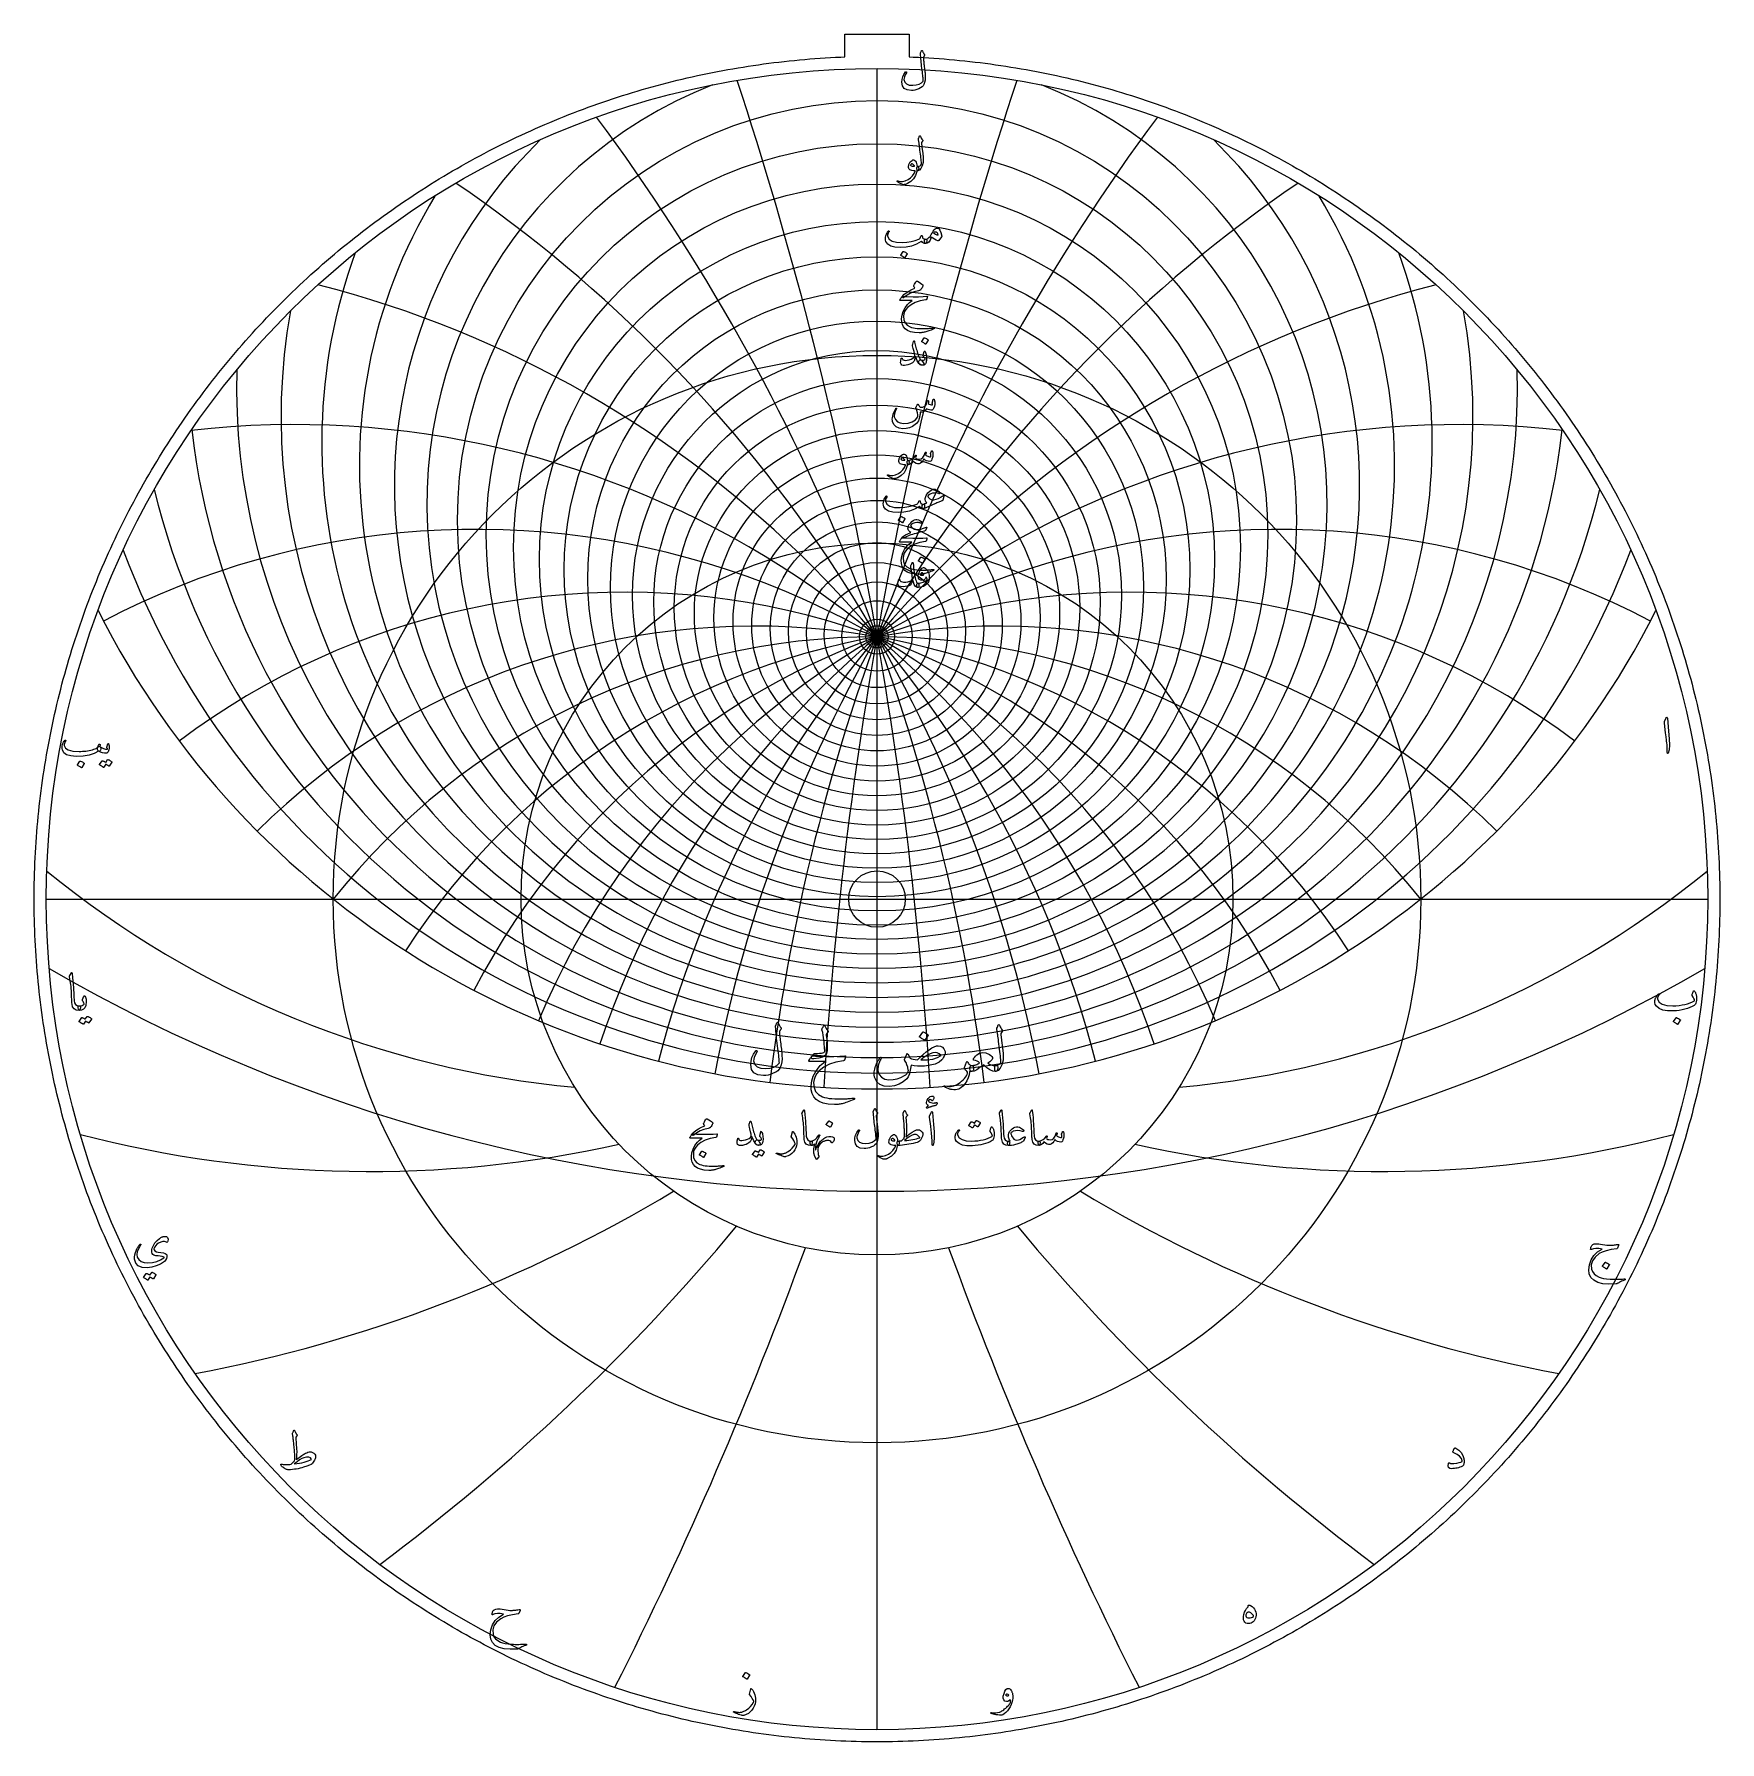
# Model space of a CAD drawing. Header units: millimetres. Extents: x -75 to 75, y -75 to 77.
import ezdxf

# ---------------------------------------------------------------- set-up
doc = ezdxf.new("R2010")
doc.units = ezdxf.units.MM
for name, color, linetype in [('CUT_INNER', 6, 'Continuous'), ('CUT_OUTER', 1, 'Continuous'), ('ENGRAVE', 7, 'Continuous'), ('ENGRAVE_FINE', 8, 'Continuous'), ('TEXT', 5, 'Continuous')]:
    doc.layers.add(name, color=color, linetype=linetype)

msp = doc.modelspace()

# ---------------------------------------------------------------- linework, layer by layer
at = {"layer": 'CUT_INNER'}
msp.add_circle((0, 0), 2.525, dxfattribs=at)
at = {"layer": 'CUT_OUTER'}
msp.add_lwpolyline([(75.3361, -0.4623), (75.3318, -0.9245), (75.3247, -1.3867), (75.3148, -1.8489), (75.302, -2.311), (75.2865, -2.773), (75.268, -3.2349), (75.2468, -3.6966), (75.2227, -4.1583), (75.1957, -4.6198), (75.166, -5.0811), (75.1334, -5.5422), (75.0979, -6.0031), (75.0597, -6.4638), (75.0186, -6.9242), (74.9747, -7.3844), (74.928, -7.8443), (74.8785, -8.3039), (74.8261, -8.7632), (74.7709, -9.2221), (74.7129, -9.6807), (74.6521, -10.139), (74.5885, -10.5968), (74.5221, -11.0543), (74.4529, -11.5114), (74.3808, -11.968), (74.306, -12.4241), (74.2284, -12.8798), (74.1479, -13.3351), (74.0647, -13.7898), (73.9787, -14.244), (73.8899, -14.6976), (73.7983, -15.1507), (73.704, -15.6033), (73.6069, -16.0552), (73.507, -16.5065), (73.4043, -16.9573), (73.2989, -17.4073), (73.1907, -17.8568), (73.0797, -18.3055), (72.966, -18.7536), (72.8496, -19.2009), (72.7304, -19.6476), (72.6085, -20.0935), (72.4838, -20.5386), (72.3564, -20.983), (72.2263, -21.4266), (72.0935, -21.8693), (71.9579, -22.3113), (71.8197, -22.7524), (71.6787, -23.1926), (71.5351, -23.632), (71.3887, -24.0705), (71.2397, -24.5081), (71.088, -24.9447), (70.9336, -25.3804), (70.7765, -25.8152), (70.6168, -26.249), (70.4544, -26.6818), (70.2893, -27.1136), (70.1217, -27.5444), (69.9513, -27.9741), (69.7784, -28.4028), (69.6028, -28.8304), (69.4246, -29.2569), (69.2437, -29.6824), (69.0603, -30.1067), (68.8743, -30.5299), (68.6857, -30.9519), (68.4944, -31.3728), (68.3007, -31.7924), (68.1043, -32.2109), (67.9054, -32.6282), (67.7039, -33.0443), (67.4999, -33.4591), (67.2933, -33.8726), (67.0842, -34.2849), (66.8725, -34.6958), (66.6584, -35.1055), (66.4417, -35.5139), (66.2226, -35.9209), (66.0009, -36.3265), (65.7768, -36.7308), (65.5502, -37.1337), (65.3211, -37.5352), (65.0896, -37.9353), (64.8556, -38.334), (64.6191, -38.7312), (64.3803, -39.127), (64.139, -39.5213), (63.8953, -39.9141), (63.6492, -40.3054), (63.4006, -40.6952), (63.1498, -41.0834), (62.8965, -41.4701), (62.6408, -41.8553), (62.3828, -42.2388), (62.1225, -42.6208), (61.8598, -43.0012), (61.5948, -43.3799), (61.3275, -43.7571), (61.0578, -44.1325), (60.7859, -44.5064), (60.5116, -44.8785), (60.2351, -45.2489), (59.9564, -45.6177), (59.6753, -45.9847), (59.392, -46.35), (59.1065, -46.7136), (58.8188, -47.0754), (58.5288, -47.4354), (58.2367, -47.7936), (57.9423, -48.15), (57.6458, -48.5047), (57.3471, -48.8575), (57.0462, -49.2084), (56.7432, -49.5575), (56.4381, -49.9047), (56.1308, -50.2501), (55.8214, -50.5936), (55.5099, -50.9351), (55.1963, -51.2748), (54.8807, -51.6125), (54.563, -51.9483), (54.2432, -52.2821), (53.9214, -52.6139), (53.5975, -52.9438), (53.2717, -53.2717), (52.9438, -53.5975), (52.6139, -53.9214), (52.2821, -54.2432), (51.9483, -54.563), (51.6125, -54.8807), (51.2748, -55.1963), (50.9351, -55.5099), (50.5936, -55.8214), (50.2501, -56.1308), (49.9047, -56.4381), (49.5575, -56.7432), (49.2084, -57.0462), (48.8575, -57.3471), (48.5047, -57.6458), (48.15, -57.9423), (47.7936, -58.2367), (47.4354, -58.5288), (47.0754, -58.8188), (46.7136, -59.1065), (46.35, -59.392), (45.9847, -59.6753), (45.6177, -59.9564), (45.2489, -60.2351), (44.8785, -60.5116), (44.5064, -60.7859), (44.1325, -61.0578), (43.7571, -61.3275), (43.3799, -61.5948), (43.0012, -61.8598), (42.6208, -62.1225), (42.2388, -62.3828), (41.8553, -62.6408), (41.4701, -62.8965), (41.0834, -63.1498), (40.6952, -63.4006), (40.3054, -63.6492), (39.9141, -63.8953), (39.5213, -64.139), (39.127, -64.3803), (38.7312, -64.6191), (38.334, -64.8556), (37.9353, -65.0896), (37.5352, -65.3211), (37.1337, -65.5502), (36.7308, -65.7768), (36.3265, -66.0009), (35.9209, -66.2226), (35.5139, -66.4417), (35.1055, -66.6584), (34.6958, -66.8725), (34.2849, -67.0842), (33.8726, -67.2933), (33.4591, -67.4999), (33.0443, -67.7039), (32.6282, -67.9054), (32.2109, -68.1043), (31.7924, -68.3007), (31.3728, -68.4944), (30.9519, -68.6857), (30.5299, -68.8743), (30.1067, -69.0603), (29.6824, -69.2437), (29.2569, -69.4246), (28.8304, -69.6028), (28.4028, -69.7784), (27.9741, -69.9513), (27.5444, -70.1217), (27.1136, -70.2893), (26.6818, -70.4544), (26.249, -70.6168), (25.8152, -70.7765), (25.3804, -70.9336), (24.9447, -71.088), (24.5081, -71.2397), (24.0705, -71.3887), (23.632, -71.5351), (23.1926, -71.6787), (22.7524, -71.8197), (22.3113, -71.9579), (21.8693, -72.0935), (21.4266, -72.2263), (20.983, -72.3564), (20.5386, -72.4838), (20.0935, -72.6085), (19.6476, -72.7304), (19.2009, -72.8496), (18.7536, -72.966), (18.3055, -73.0797), (17.8568, -73.1907), (17.4073, -73.2989), (16.9573, -73.4043), (16.5065, -73.507), (16.0552, -73.6069), (15.6033, -73.704), (15.1507, -73.7983), (14.6976, -73.8899), (14.244, -73.9787), (13.7898, -74.0647), (13.3351, -74.1479), (12.8798, -74.2284), (12.4241, -74.306), (11.968, -74.3808), (11.5114, -74.4529), (11.0543, -74.5221), (10.5968, -74.5885), (10.139, -74.6521), (9.6807, -74.7129), (9.2221, -74.7709), (8.7632, -74.8261), (8.3039, -74.8785), (7.8443, -74.928), (7.3844, -74.9747), (6.9242, -75.0186), (6.4638, -75.0597), (6.0031, -75.0979), (5.5422, -75.1334), (5.0811, -75.166), (4.6198, -75.1957), (4.1583, -75.2227), (3.6966, -75.2468), (3.2349, -75.268), (2.773, -75.2865), (2.311, -75.302), (1.8489, -75.3148), (1.3867, -75.3247), (0.9245, -75.3318), (0.4623, -75.3361), (0, -75.3375), (-0.4623, -75.3361), (-0.9245, -75.3318), (-1.3867, -75.3247), (-1.8489, -75.3148), (-2.311, -75.302), (-2.773, -75.2865), (-3.2349, -75.268), (-3.6966, -75.2468), (-4.1583, -75.2227), (-4.6198, -75.1957), (-5.0811, -75.166), (-5.5422, -75.1334), (-6.0031, -75.0979), (-6.4638, -75.0597), (-6.9242, -75.0186), (-7.3844, -74.9747), (-7.8443, -74.928), (-8.3039, -74.8785), (-8.7632, -74.8261), (-9.2221, -74.7709), (-9.6807, -74.7129), (-10.139, -74.6521), (-10.5968, -74.5885), (-11.0543, -74.5221), (-11.5114, -74.4529), (-11.968, -74.3808), (-12.4241, -74.306), (-12.8798, -74.2284), (-13.3351, -74.1479), (-13.7898, -74.0647), (-14.244, -73.9787), (-14.6976, -73.8899), (-15.1507, -73.7983), (-15.6033, -73.704), (-16.0552, -73.6069), (-16.5065, -73.507), (-16.9573, -73.4043), (-17.4073, -73.2989), (-17.8568, -73.1907), (-18.3055, -73.0797), (-18.7536, -72.966), (-19.2009, -72.8496), (-19.6476, -72.7304), (-20.0935, -72.6085), (-20.5386, -72.4838), (-20.983, -72.3564), (-21.4266, -72.2263), (-21.8693, -72.0935), (-22.3113, -71.9579), (-22.7524, -71.8197), (-23.1926, -71.6787), (-23.632, -71.5351), (-24.0705, -71.3887), (-24.5081, -71.2397), (-24.9447, -71.088), (-25.3804, -70.9336), (-25.8152, -70.7765), (-26.249, -70.6168), (-26.6818, -70.4544), (-27.1136, -70.2893), (-27.5444, -70.1217), (-27.9741, -69.9513), (-28.4028, -69.7784), (-28.8304, -69.6028), (-29.2569, -69.4246), (-29.6824, -69.2437), (-30.1067, -69.0603), (-30.5299, -68.8743), (-30.9519, -68.6857), (-31.3728, -68.4944), (-31.7924, -68.3007), (-32.2109, -68.1043), (-32.6282, -67.9054), (-33.0443, -67.7039), (-33.4591, -67.4999), (-33.8726, -67.2933), (-34.2849, -67.0842), (-34.6958, -66.8725), (-35.1055, -66.6584), (-35.5139, -66.4417), (-35.9209, -66.2226), (-36.3265, -66.0009), (-36.7308, -65.7768), (-37.1337, -65.5502), (-37.5352, -65.3211), (-37.9353, -65.0896), (-38.334, -64.8556), (-38.7312, -64.6191), (-39.127, -64.3803), (-39.5213, -64.139), (-39.9141, -63.8953), (-40.3054, -63.6492), (-40.6952, -63.4006), (-41.0834, -63.1498), (-41.4701, -62.8965), (-41.8553, -62.6408), (-42.2388, -62.3828), (-42.6208, -62.1225), (-43.0012, -61.8598), (-43.3799, -61.5948), (-43.7571, -61.3275), (-44.1325, -61.0578), (-44.5064, -60.7859), (-44.8785, -60.5116), (-45.2489, -60.2351), (-45.6177, -59.9564), (-45.9847, -59.6753), (-46.35, -59.392), (-46.7136, -59.1065), (-47.0754, -58.8188), (-47.4354, -58.5288), (-47.7936, -58.2367), (-48.15, -57.9423), (-48.5047, -57.6458), (-48.8575, -57.3471), (-49.2084, -57.0462), (-49.5575, -56.7432), (-49.9047, -56.4381), (-50.2501, -56.1308), (-50.5936, -55.8214), (-50.9351, -55.5099), (-51.2748, -55.1963), (-51.6125, -54.8807), (-51.9483, -54.563), (-52.2821, -54.2432), (-52.6139, -53.9214), (-52.9438, -53.5975), (-53.2717, -53.2717), (-53.5975, -52.9438), (-53.9214, -52.6139), (-54.2432, -52.2821), (-54.563, -51.9483), (-54.8807, -51.6125), (-55.1963, -51.2748), (-55.5099, -50.9351), (-55.8214, -50.5936), (-56.1308, -50.2501), (-56.4381, -49.9047), (-56.7432, -49.5575), (-57.0462, -49.2084), (-57.3471, -48.8575), (-57.6458, -48.5047), (-57.9423, -48.15), (-58.2367, -47.7936), (-58.5288, -47.4354), (-58.8188, -47.0754), (-59.1065, -46.7136), (-59.392, -46.35), (-59.6753, -45.9847), (-59.9564, -45.6177), (-60.2351, -45.2489), (-60.5116, -44.8785), (-60.7859, -44.5064), (-61.0578, -44.1325), (-61.3275, -43.7571), (-61.5948, -43.3799), (-61.8598, -43.0012), (-62.1225, -42.6208), (-62.3828, -42.2388), (-62.6408, -41.8553), (-62.8965, -41.4701), (-63.1498, -41.0834), (-63.4006, -40.6952), (-63.6492, -40.3054), (-63.8953, -39.9141), (-64.139, -39.5213), (-64.3803, -39.127), (-64.6191, -38.7312), (-64.8556, -38.334), (-65.0896, -37.9353), (-65.3211, -37.5352), (-65.5502, -37.1337), (-65.7768, -36.7308), (-66.0009, -36.3265), (-66.2226, -35.9209), (-66.4417, -35.5139), (-66.6584, -35.1055), (-66.8725, -34.6958), (-67.0842, -34.2849), (-67.2933, -33.8726), (-67.4999, -33.4591), (-67.7039, -33.0443), (-67.9054, -32.6282), (-68.1043, -32.2109), (-68.3007, -31.7924), (-68.4944, -31.3728), (-68.6857, -30.9519), (-68.8743, -30.5299), (-69.0603, -30.1067), (-69.2437, -29.6824), (-69.4246, -29.2569), (-69.6028, -28.8304), (-69.7784, -28.4028), (-69.9513, -27.9741), (-70.1217, -27.5444), (-70.2893, -27.1136), (-70.4544, -26.6818), (-70.6168, -26.249), (-70.7765, -25.8152), (-70.9336, -25.3804), (-71.088, -24.9447), (-71.2397, -24.5081), (-71.3887, -24.0705), (-71.5351, -23.632), (-71.6787, -23.1926), (-71.8197, -22.7524), (-71.9579, -22.3113), (-72.0935, -21.8693), (-72.2263, -21.4266), (-72.3564, -20.983), (-72.4838, -20.5386), (-72.6085, -20.0935), (-72.7304, -19.6476), (-72.8496, -19.2009), (-72.966, -18.7536), (-73.0797, -18.3055), (-73.1907, -17.8568), (-73.2989, -17.4073), (-73.4043, -16.9573), (-73.507, -16.5065), (-73.6069, -16.0552), (-73.704, -15.6033), (-73.7983, -15.1507), (-73.8899, -14.6976), (-73.9787, -14.244), (-74.0647, -13.7898), (-74.1479, -13.3351), (-74.2284, -12.8798), (-74.306, -12.4241), (-74.3808, -11.968), (-74.4529, -11.5114), (-74.5221, -11.0543), (-74.5885, -10.5968), (-74.6521, -10.139), (-74.7129, -9.6807), (-74.7709, -9.2221), (-74.8261, -8.7632), (-74.8785, -8.3039), (-74.928, -7.8443), (-74.9747, -7.3844), (-75.0186, -6.9242), (-75.0597, -6.4638), (-75.0979, -6.0031), (-75.1334, -5.5422), (-75.166, -5.0811), (-75.1957, -4.6198), (-75.2227, -4.1583), (-75.2468, -3.6966), (-75.268, -3.2349), (-75.2865, -2.773), (-75.302, -2.311), (-75.3148, -1.8489), (-75.3247, -1.3867), (-75.3318, -0.9245), (-75.3361, -0.4623), (-75.3375, 0), (-75.3361, 0.4623), (-75.3318, 0.9245), (-75.3247, 1.3867), (-75.3148, 1.8489), (-75.302, 2.311), (-75.2865, 2.773), (-75.268, 3.2349), (-75.2468, 3.6966), (-75.2227, 4.1583), (-75.1957, 4.6198), (-75.166, 5.0811), (-75.1334, 5.5422), (-75.0979, 6.0031), (-75.0597, 6.4638), (-75.0186, 6.9242), (-74.9747, 7.3844), (-74.928, 7.8443), (-74.8785, 8.3039), (-74.8261, 8.7632), (-74.7709, 9.2221), (-74.7129, 9.6807), (-74.6521, 10.139), (-74.5885, 10.5968), (-74.5221, 11.0543), (-74.4529, 11.5114), (-74.3808, 11.968), (-74.306, 12.4241), (-74.2284, 12.8798), (-74.1479, 13.3351), (-74.0647, 13.7898), (-73.9787, 14.244), (-73.8899, 14.6976), (-73.7983, 15.1507), (-73.704, 15.6033), (-73.6069, 16.0552), (-73.507, 16.5065), (-73.4043, 16.9573), (-73.2989, 17.4073), (-73.1907, 17.8568), (-73.0797, 18.3055), (-72.966, 18.7536), (-72.8496, 19.2009), (-72.7304, 19.6476), (-72.6085, 20.0935), (-72.4838, 20.5386), (-72.3564, 20.983), (-72.2263, 21.4266), (-72.0935, 21.8693), (-71.9579, 22.3113), (-71.8197, 22.7524), (-71.6787, 23.1926), (-71.5351, 23.632), (-71.3887, 24.0705), (-71.2397, 24.5081), (-71.088, 24.9447), (-70.9336, 25.3804), (-70.7765, 25.8152), (-70.6168, 26.249), (-70.4544, 26.6818), (-70.2893, 27.1136), (-70.1217, 27.5444), (-69.9513, 27.9741), (-69.7784, 28.4028), (-69.6028, 28.8304), (-69.4246, 29.2569), (-69.2437, 29.6824), (-69.0603, 30.1067), (-68.8743, 30.5299), (-68.6857, 30.9519), (-68.4944, 31.3728), (-68.3007, 31.7924), (-68.1043, 32.2109), (-67.9054, 32.6282), (-67.7039, 33.0443), (-67.4999, 33.4591), (-67.2933, 33.8726), (-67.0842, 34.2849), (-66.8725, 34.6958), (-66.6584, 35.1055), (-66.4417, 35.5139), (-66.2226, 35.9209), (-66.0009, 36.3265), (-65.7768, 36.7308), (-65.5502, 37.1337), (-65.3211, 37.5352), (-65.0896, 37.9353), (-64.8556, 38.334), (-64.6191, 38.7312), (-64.3803, 39.127), (-64.139, 39.5213), (-63.8953, 39.9141), (-63.6492, 40.3054), (-63.4006, 40.6952), (-63.1498, 41.0834), (-62.8965, 41.4701), (-62.6408, 41.8553), (-62.3828, 42.2388), (-62.1225, 42.6208), (-61.8598, 43.0012), (-61.5948, 43.3799), (-61.3275, 43.7571), (-61.0578, 44.1325), (-60.7859, 44.5064), (-60.5116, 44.8785), (-60.2351, 45.2489), (-59.9564, 45.6177), (-59.6753, 45.9847), (-59.392, 46.35), (-59.1065, 46.7136), (-58.8188, 47.0754), (-58.5288, 47.4354), (-58.2367, 47.7936), (-57.9423, 48.15), (-57.6458, 48.5047), (-57.3471, 48.8575), (-57.0462, 49.2084), (-56.7432, 49.5575), (-56.4381, 49.9047), (-56.1308, 50.2501), (-55.8214, 50.5936), (-55.5099, 50.9351), (-55.1963, 51.2748), (-54.8807, 51.6125), (-54.563, 51.9483), (-54.2432, 52.2821), (-53.9214, 52.6139), (-53.5975, 52.9438), (-53.2717, 53.2717), (-52.9438, 53.5975), (-52.6139, 53.9214), (-52.2821, 54.2432), (-51.9483, 54.563), (-51.6125, 54.8807), (-51.2748, 55.1963), (-50.9351, 55.5099), (-50.5936, 55.8214), (-50.2501, 56.1308), (-49.9047, 56.4381), (-49.5575, 56.7432), (-49.2084, 57.0462), (-48.8575, 57.3471), (-48.5047, 57.6458), (-48.15, 57.9423), (-47.7936, 58.2367), (-47.4354, 58.5288), (-47.0754, 58.8188), (-46.7136, 59.1065), (-46.35, 59.392), (-45.9847, 59.6753), (-45.6177, 59.9564), (-45.2489, 60.2351), (-44.8785, 60.5116), (-44.5064, 60.7859), (-44.1325, 61.0578), (-43.7571, 61.3275), (-43.3799, 61.5948), (-43.0012, 61.8598), (-42.6208, 62.1225), (-42.2388, 62.3828), (-41.8553, 62.6408), (-41.4701, 62.8965), (-41.0834, 63.1498), (-40.6952, 63.4006), (-40.3054, 63.6492), (-39.9141, 63.8953), (-39.5213, 64.139), (-39.127, 64.3803), (-38.7312, 64.6191), (-38.334, 64.8556), (-37.9353, 65.0896), (-37.5352, 65.3211), (-37.1337, 65.5502), (-36.7308, 65.7768), (-36.3265, 66.0009), (-35.9209, 66.2226), (-35.5139, 66.4417), (-35.1055, 66.6584), (-34.6958, 66.8725), (-34.2849, 67.0842), (-33.8726, 67.2933), (-33.4591, 67.4999), (-33.0443, 67.7039), (-32.6282, 67.9054), (-32.2109, 68.1043), (-31.7924, 68.3007), (-31.3728, 68.4944), (-30.9519, 68.6857), (-30.5299, 68.8743), (-30.1067, 69.0603), (-29.6824, 69.2437), (-29.2569, 69.4246), (-28.8304, 69.6028), (-28.4028, 69.7784), (-27.9741, 69.9513), (-27.5444, 70.1217), (-27.1136, 70.2893), (-26.6818, 70.4544), (-26.249, 70.6168), (-25.8152, 70.7765), (-25.3804, 70.9336), (-24.9447, 71.088), (-24.5081, 71.2397), (-24.0705, 71.3887), (-23.632, 71.5351), (-23.1926, 71.6787), (-22.7524, 71.8197), (-22.3113, 71.9579), (-21.8693, 72.0935), (-21.4266, 72.2263), (-20.983, 72.3564), (-20.5386, 72.4838), (-20.0935, 72.6085), (-19.6476, 72.7304), (-19.2009, 72.8496), (-18.7536, 72.966), (-18.3055, 73.0797), (-17.8568, 73.1907), (-17.4073, 73.2989), (-16.9573, 73.4043), (-16.5065, 73.507), (-16.0552, 73.6069), (-15.6033, 73.704), (-15.1507, 73.7983), (-14.6976, 73.8899), (-14.244, 73.9787), (-13.7898, 74.0647), (-13.3351, 74.1479), (-12.8798, 74.2284), (-12.4241, 74.306), (-11.968, 74.3808), (-11.5114, 74.4529), (-11.0543, 74.5221), (-10.5968, 74.5885), (-10.139, 74.6521), (-9.6807, 74.7129), (-9.2221, 74.7709), (-8.7632, 74.8261), (-8.3039, 74.8785), (-7.8443, 74.928), (-7.3844, 74.9747), (-6.9242, 75.0186), (-6.4638, 75.0597), (-6.0031, 75.0979), (-5.5422, 75.1334), (-5.0811, 75.166), (-4.6198, 75.1957), (-4.1583, 75.2227), (-3.6966, 75.2468), (-3.2349, 75.268), (-2.8875, 75.2819), (-2.8875, 77.3175), (2.8875, 77.3175), (2.8875, 75.2819), (3.2349, 75.268), (3.6966, 75.2468), (4.1583, 75.2227), (4.6198, 75.1957), (5.0811, 75.166), (5.5422, 75.1334), (6.0031, 75.0979), (6.4638, 75.0597), (6.9242, 75.0186), (7.3844, 74.9747), (7.8443, 74.928), (8.3039, 74.8785), (8.7632, 74.8261), (9.2221, 74.7709), (9.6807, 74.7129), (10.139, 74.6521), (10.5968, 74.5885), (11.0543, 74.5221), (11.5114, 74.4529), (11.968, 74.3808), (12.4241, 74.306), (12.8798, 74.2284), (13.3351, 74.1479), (13.7898, 74.0647), (14.244, 73.9787), (14.6976, 73.8899), (15.1507, 73.7983), (15.6033, 73.704), (16.0552, 73.6069), (16.5065, 73.507), (16.9573, 73.4043), (17.4073, 73.2989), (17.8568, 73.1907), (18.3055, 73.0797), (18.7536, 72.966), (19.2009, 72.8496), (19.6476, 72.7304), (20.0935, 72.6085), (20.5386, 72.4838), (20.983, 72.3564), (21.4266, 72.2263), (21.8693, 72.0935), (22.3113, 71.9579), (22.7524, 71.8197), (23.1926, 71.6787), (23.632, 71.5351), (24.0705, 71.3887), (24.5081, 71.2397), (24.9447, 71.088), (25.3804, 70.9336), (25.8152, 70.7765), (26.249, 70.6168), (26.6818, 70.4544), (27.1136, 70.2893), (27.5444, 70.1217), (27.9741, 69.9513), (28.4028, 69.7784), (28.8304, 69.6028), (29.2569, 69.4246), (29.6824, 69.2437), (30.1067, 69.0603), (30.5299, 68.8743), (30.9519, 68.6857), (31.3728, 68.4944), (31.7924, 68.3007), (32.2109, 68.1043), (32.6282, 67.9054), (33.0443, 67.7039), (33.4591, 67.4999), (33.8726, 67.2933), (34.2849, 67.0842), (34.6958, 66.8725), (35.1055, 66.6584), (35.5139, 66.4417), (35.9209, 66.2226), (36.3265, 66.0009), (36.7308, 65.7768), (37.1337, 65.5502), (37.5352, 65.3211), (37.9353, 65.0896), (38.334, 64.8556), (38.7312, 64.6191), (39.127, 64.3803), (39.5213, 64.139), (39.9141, 63.8953), (40.3054, 63.6492), (40.6952, 63.4006), (41.0834, 63.1498), (41.4701, 62.8965), (41.8553, 62.6408), (42.2388, 62.3828), (42.6208, 62.1225), (43.0012, 61.8598), (43.3799, 61.5948), (43.7571, 61.3275), (44.1325, 61.0578), (44.5064, 60.7859), (44.8785, 60.5116), (45.2489, 60.2351), (45.6177, 59.9564), (45.9847, 59.6753), (46.35, 59.392), (46.7136, 59.1065), (47.0754, 58.8188), (47.4354, 58.5288), (47.7936, 58.2367), (48.15, 57.9423), (48.5047, 57.6458), (48.8575, 57.3471), (49.2084, 57.0462), (49.5575, 56.7432), (49.9047, 56.4381), (50.2501, 56.1308), (50.5936, 55.8214), (50.9351, 55.5099), (51.2748, 55.1963), (51.6125, 54.8807), (51.9483, 54.563), (52.2821, 54.2432), (52.6139, 53.9214), (52.9438, 53.5975), (53.2717, 53.2717), (53.5975, 52.9438), (53.9214, 52.6139), (54.2432, 52.2821), (54.563, 51.9483), (54.8807, 51.6125), (55.1963, 51.2748), (55.5099, 50.9351), (55.8214, 50.5936), (56.1308, 50.2501), (56.4381, 49.9047), (56.7432, 49.5575), (57.0462, 49.2084), (57.3471, 48.8575), (57.6458, 48.5047), (57.9423, 48.15), (58.2367, 47.7936), (58.5288, 47.4354), (58.8188, 47.0754), (59.1065, 46.7136), (59.392, 46.35), (59.6753, 45.9847), (59.9564, 45.6177), (60.2351, 45.2489), (60.5116, 44.8785), (60.7859, 44.5064), (61.0578, 44.1325), (61.3275, 43.7571), (61.5948, 43.3799), (61.8598, 43.0012), (62.1225, 42.6208), (62.3828, 42.2388), (62.6408, 41.8553), (62.8965, 41.4701), (63.1498, 41.0834), (63.4006, 40.6952), (63.6492, 40.3054), (63.8953, 39.9141), (64.139, 39.5213), (64.3803, 39.127), (64.6191, 38.7312), (64.8556, 38.334), (65.0896, 37.9353), (65.3211, 37.5352), (65.5502, 37.1337), (65.7768, 36.7308), (66.0009, 36.3265), (66.2226, 35.9209), (66.4417, 35.5139), (66.6584, 35.1055), (66.8725, 34.6958), (67.0842, 34.2849), (67.2933, 33.8726), (67.4999, 33.4591), (67.7039, 33.0443), (67.9054, 32.6282), (68.1043, 32.2109), (68.3007, 31.7924), (68.4944, 31.3728), (68.6857, 30.9519), (68.8743, 30.5299), (69.0603, 30.1067), (69.2437, 29.6824), (69.4246, 29.2569), (69.6028, 28.8304), (69.7784, 28.4028), (69.9513, 27.9741), (70.1217, 27.5444), (70.2893, 27.1136), (70.4544, 26.6818), (70.6168, 26.249), (70.7765, 25.8152), (70.9336, 25.3804), (71.088, 24.9447), (71.2397, 24.5081), (71.3887, 24.0705), (71.5351, 23.632), (71.6787, 23.1926), (71.8197, 22.7524), (71.9579, 22.3113), (72.0935, 21.8693), (72.2263, 21.4266), (72.3564, 20.983), (72.4838, 20.5386), (72.6085, 20.0935), (72.7304, 19.6476), (72.8496, 19.2009), (72.966, 18.7536), (73.0797, 18.3055), (73.1907, 17.8568), (73.2989, 17.4073), (73.4043, 16.9573), (73.507, 16.5065), (73.6069, 16.0552), (73.704, 15.6033), (73.7983, 15.1507), (73.8899, 14.6976), (73.9787, 14.244), (74.0647, 13.7898), (74.1479, 13.3351), (74.2284, 12.8798), (74.306, 12.4241), (74.3808, 11.968), (74.4529, 11.5114), (74.5221, 11.0543), (74.5885, 10.5968), (74.6521, 10.139), (74.7129, 9.6807), (74.7709, 9.2221), (74.8261, 8.7632), (74.8785, 8.3039), (74.928, 7.8443), (74.9747, 7.3844), (75.0186, 6.9242), (75.0597, 6.4638), (75.0979, 6.0031), (75.1334, 5.5422), (75.166, 5.0811), (75.1957, 4.6198), (75.2227, 4.1583), (75.2468, 3.6966), (75.268, 3.2349), (75.2865, 2.773), (75.302, 2.311), (75.3148, 1.8489), (75.3247, 1.3867), (75.3318, 0.9245), (75.3361, 0.4623), (75.3375, 0)], close=True, dxfattribs=at)
at = {"layer": 'ENGRAVE'}
for points in [[(0, -74.25), (0, 74.25)], [(-74.25, 0), (74.25, 0)], [(0, -74.25), (0, -31.8152)]]:
    msp.add_lwpolyline(points, dxfattribs=at)
for centre, radius in [((0, 0), 74.25), ((0, 33.8858), 37.4977), ((0, 28.6076), 25.8477), ((0, 0), 48.6033), ((0, 25.5534), 16.3258), ((0, 0), 31.8152), ((0, 23.9463), 7.9194), ((0, 23.4434), 0.99)]:
    msp.add_circle(centre, radius, dxfattribs=at)
for centre, radius, start, end in [((0, 43.1588), 53.2683, 169.817299, 10.182701), ((0, 61.1027), 78.0757, 206.896553, 333.103447), ((0, -38.6608), 62.1042, 38.5, 141.5), ((0, -38.6608), 62.1042, 38.5, 141.5), ((-18.8554, 70.3694), 87.5766, 230.798823, 264.663339), ((18.8554, 70.3694), 87.5766, 275.336661, 309.201177), ((-45.2932, 78.4502), 102.8017, 255.398387, 282.49), ((45.2932, 78.4502), 102.8017, 257.51, 284.601613), ((-85.0574, 85.0574), 129.7374, 280.713133, 301.031842), ((85.0574, 85.0574), 129.7374, 238.968158, 259.286867), ((-155.8055, 89.9543), 186.3582, 306.693749, 320.239556), ((155.8055, 89.9543), 186.3582, 219.760444, 233.306251), ((-346.9499, 92.9649), 362.4624, 333.200288, 339.973191), ((346.9499, 92.9649), 362.4624, 200.026809, 206.799712)]:
    msp.add_arc(centre, radius, start, end, dxfattribs=at)
at = {"layer": 'ENGRAVE_FINE'}
for centre, radius in [((0, 32.5898), 34.9244), ((0, 31.428), 32.4885), ((0, 30.3852), 30.1732), ((0, 29.4487), 27.9638), ((0, 27.8527), 23.8141), ((0, 27.1761), 21.8532), ((0, 26.5711), 19.9564), ((0, 26.0318), 18.1163), ((0, 25.1317), 14.5789), ((0, 24.7629), 12.8698), ((0, 24.4441), 11.1933), ((0, 24.1726), 9.5447), ((0, 23.7635), 6.3131), ((0, 23.6227), 4.7219), ((0, 23.5229), 3.1418), ((0, 23.4632), 1.5691)]:
    msp.add_circle(centre, radius, dxfattribs=at)
for centre, radius, start, end in [((0, 35.3341), 40.2282, 111.432627, 68.567373), ((-352.2105, -38.6608), 357.6439, 3.499959, 18.224493), ((-352.2105, -38.6608), 357.6439, 3.499959, 18.224493), ((352.2105, -38.6608), 357.6439, 161.775507, 176.500041), ((352.2105, -38.6608), 357.6439, 161.775507, 176.500041), ((-170.6299, -38.6608), 181.5806, 7.047208, 36.713336), ((-170.6299, -38.6608), 181.5806, 7.047208, 36.713336), ((170.6299, -38.6608), 181.5806, 143.286664, 172.952792), ((170.6299, -38.6608), 181.5806, 143.286664, 172.952792), ((0, 36.9563), 43.1394, 134.190083, 45.809917), ((0, 38.7787), 46.2594, 148.598333, 31.401667), ((-107.5677, -38.6608), 124.2084, 10.691435, 55.741382), ((-107.5677, -38.6608), 124.2084, 10.691435, 55.741382), ((107.5677, -38.6608), 124.2084, 124.258618, 169.308565), ((107.5677, -38.6608), 124.2084, 124.258618, 169.308565), ((0, 40.8331), 49.622, 160.039645, 19.960355), ((-74.0129, -38.6608), 96.617, 14.487373, 75.591597), ((-74.0129, -38.6608), 96.617, 14.487373, 75.591597), ((74.0129, -38.6608), 96.617, 104.408403, 165.512627), ((74.0129, -38.6608), 96.617, 104.408403, 165.512627), ((0, 45.8046), 57.2491, 178.497173, 1.502827), ((-52.1116, -38.6608), 81.0713, 18.497944, 96.512476), ((-52.1116, -38.6608), 81.0713, 18.497944, 96.512476), ((0, 48.8316), 61.6277, 186.385961, 353.614039), ((52.1116, -38.6608), 81.0713, 83.487524, 161.502056), ((52.1116, -38.6608), 81.0713, 83.487524, 161.502056), ((0, 52.3178), 66.4844, 193.671755, 346.328245), ((-35.8559, -38.6608), 71.7118, 22.798279, 117.663934), ((-35.8559, -38.6608), 71.7118, 22.798279, 117.663934), ((35.8559, -38.6608), 71.7118, 62.336066, 157.201721), ((35.8559, -38.6608), 71.7118, 62.336066, 157.201721), ((0, 56.364), 71.9221, 200.479429, 339.520571), ((-22.6041, -38.6608), 66.0899, 27.481076, 126.986234), ((-22.6041, -38.6608), 66.0899, 27.481076, 126.986234), ((22.6041, -38.6608), 66.0899, 53.013766, 152.518924), ((22.6041, -38.6608), 66.0899, 53.013766, 152.518924), ((-10.9506, -38.6608), 63.0623, 32.663988, 134.807896), ((-10.9506, -38.6608), 63.0623, 32.663988, 134.807896), ((10.9506, -38.6608), 63.0623, 45.192104, 147.336012), ((10.9506, -38.6608), 63.0623, 45.192104, 147.336012), ((0, 121.332), 147.4475, 239.880424, 300.119576)]:
    msp.add_arc(centre, radius, start, end, dxfattribs=at)
at = {"layer": 'TEXT'}
for points in [[(3.9762, 75.8302), (3.9839, 75.8437), (3.9937, 75.8533), (4.0058, 75.859), (4.0201, 75.8609), (4.0343, 75.8585), (4.0464, 75.8511), (4.0563, 75.8387), (4.064, 75.8214), (4.1049, 75.7207), (4.1485, 75.6337), (4.1949, 75.5604), (4.244, 75.5009), (4.2586, 75.4795), (4.2627, 75.4548), (4.2564, 75.4268), (4.2396, 75.3955), (4.2289, 75.3804), (4.2188, 75.3658), (4.2092, 75.3518), (4.2001, 75.3384), (4.1916, 75.3258), (4.1836, 75.3142), (4.1762, 75.3038), (4.1694, 75.2945), (4.1579, 75.2775), (4.1496, 75.2572), (4.1447, 75.2336), (4.143, 75.2067), (4.1482, 75.1308), (4.1551, 75.048), (4.1636, 74.9584), (4.1738, 74.862), (4.1853, 74.7586), (4.1979, 74.6484), (4.2116, 74.5314), (4.2265, 74.4075), (4.2431, 74.2838), (4.2577, 74.1676), (4.2705, 74.0588), (4.2814, 73.9574), (4.2905, 73.8631), (4.2984, 73.7757), (4.3048, 73.6952), (4.3099, 73.6215), (4.3157, 73.4033), (4.2978, 73.1966), (4.2564, 73.0015), (4.1913, 72.8179), (4.1279, 72.71), (4.03, 72.6104), (3.8974, 72.519), (3.7303, 72.4359), (3.5491, 72.367), (3.379, 72.3184), (3.2198, 72.2901), (3.0716, 72.2822), (2.7005, 72.3332), (2.4349, 72.4732), (2.2746, 72.7021), (2.2197, 73.0199), (2.2389, 73.2567), (2.301, 73.4886), (2.4058, 73.7156), (2.5534, 73.9376), (2.5647, 73.9505), (2.5765, 73.9585), (2.5888, 73.9615), (2.6017, 73.9596), (2.6155, 73.9544), (2.6259, 73.9475), (2.633, 73.939), (2.6369, 73.9288), (2.6396, 73.9138), (2.6391, 73.8992), (2.6352, 73.8852), (2.6281, 73.8718), (2.5274, 73.6755), (2.4579, 73.5084), (2.4198, 73.3703), (2.4129, 73.2614), (2.4862, 73.0267), (2.6446, 72.8629), (2.888, 72.7699), (3.2165, 72.7476), (3.5126, 72.7797), (3.7643, 72.8541), (3.9715, 72.9708), (4.1342, 73.1297), (4.1308, 73.2064), (4.1249, 73.296), (4.1165, 73.3985), (4.1057, 73.5139), (4.0921, 73.6425), (4.0755, 73.7845), (4.0559, 73.94), (4.0333, 74.1089), (4.0118, 74.2832), (3.9915, 74.4547), (3.9723, 74.6235), (3.9542, 74.7895), (3.9375, 74.9528), (3.9224, 75.1134), (3.9089, 75.2712), (3.8971, 75.4262), (3.8796, 75.5755), (3.8804, 75.5925), (3.8829, 75.6085), (3.887, 75.6233), (3.8927, 75.637)], [(3.7105, 67.9944), (3.7401, 68.0661), (3.7632, 68.1229), (3.7797, 68.1649), (3.7895, 68.192), (3.7972, 68.2093), (3.8071, 68.2217), (3.8192, 68.2291), (3.8335, 68.2316), (3.8496, 68.2288), (3.8631, 68.2206), (3.8738, 68.2069), (3.8818, 68.1876), (3.9183, 68.0935), (3.9619, 68.0087), (4.0127, 67.9332), (4.0706, 67.8671), (4.0868, 67.846), (4.0914, 67.8221), (4.0846, 67.7955), (4.0662, 67.7661), (3.9696, 67.63), (3.9762, 67.569), (3.9828, 67.5092), (3.9893, 67.4505), (3.9959, 67.3928), (4.0025, 67.3363), (4.0091, 67.2809), (4.0157, 67.2265), (4.0223, 67.1733), (4.0829, 66.6804), (4.12, 66.2951), (4.1334, 66.0173), (4.1233, 65.8472), (4.0404, 65.5384), (3.9323, 65.3104), (3.7989, 65.163), (3.6402, 65.0963), (3.6359, 65.0963), (3.6315, 65.0963), (3.6271, 65.0963), (3.6227, 65.0963), (3.5966, 65.121), (3.5799, 65.1775), (3.5725, 65.2659), (3.5744, 65.3861), (3.5785, 65.4306), (3.5908, 65.4629), (3.6114, 65.4833), (3.6402, 65.4915), (3.7517, 65.5137), (3.8444, 65.5541), (3.9185, 65.6125), (3.974, 65.6891), (3.9703, 65.781), (3.9635, 65.8856), (3.9538, 66.0028), (3.941, 66.1326), (3.9255, 66.2745), (3.9076, 66.4279), (3.8871, 66.5928), (3.8642, 66.7693), (3.8431, 66.9428), (3.8236, 67.0986), (3.8057, 67.237), (3.7895, 67.3577), (3.7755, 67.4609), (3.7643, 67.5465), (3.7558, 67.6146), (3.75, 67.6651), (3.7061, 67.9154), (3.7047, 67.9401), (3.705, 67.9615), (3.7069, 67.9796), (3.7105, 67.9944)], [(3.5524, 65.048), (3.4495, 64.6865), (3.2769, 64.3838), (3.0345, 64.1398), (2.7225, 63.9546), (2.6789, 63.9358), (2.6358, 63.9189), (2.5932, 63.904), (2.5512, 63.8909), (2.5101, 63.8801), (2.47, 63.8717), (2.431, 63.8658), (2.3932, 63.8624), (2.2988, 63.8758), (2.1736, 63.925), (2.0177, 64.0098), (1.8311, 64.1302), (1.8111, 64.1475), (1.7993, 64.1643), (1.7957, 64.1805), (1.8004, 64.1961), (1.8108, 64.2082), (1.8245, 64.2137), (1.8415, 64.2126), (1.8618, 64.2049), (2.0559, 64.142), (2.2735, 64.1423), (2.5147, 64.2057), (2.7796, 64.3322), (2.9958, 64.4791), (3.1748, 64.6517), (3.3164, 64.8501), (3.4207, 65.0743), (3.4199, 65.0823), (3.4174, 65.0886), (3.4133, 65.0933), (3.4075, 65.0963), (3.2563, 65.1051), (3.1276, 65.1226), (3.0214, 65.149), (2.9377, 65.1841), (2.8729, 65.2384), (2.8323, 65.3136), (2.8158, 65.4097), (2.8235, 65.5266), (2.826, 65.5421), (2.829, 65.5579), (2.8326, 65.574), (2.8367, 65.5903), (2.8413, 65.6072), (2.8465, 65.6249), (2.8523, 65.6434), (2.8586, 65.6627), (2.9102, 65.7882), (2.9728, 65.8922), (3.0463, 65.9748), (3.1309, 66.036), (3.2173, 66.0695), (3.2966, 66.0689), (3.3688, 66.0343), (3.4339, 65.9657), (3.4907, 65.8702), (3.5338, 65.7593), (3.5631, 65.6331), (3.5788, 65.4915), (3.5874, 65.4916), (3.5958, 65.492), (3.6039, 65.4927), (3.6117, 65.4937), (3.6195, 65.4946), (3.6276, 65.4953), (3.636, 65.4957), (3.6446, 65.4959), (3.6743, 65.4896), (3.6973, 65.4706), (3.7138, 65.4391), (3.7237, 65.3949), (3.7278, 65.3463), (3.727, 65.2972), (3.7212, 65.2475), (3.7105, 65.1973), (3.6965, 65.1531), (3.6809, 65.1215), (3.6636, 65.1026), (3.6446, 65.0963), (3.5612, 65.0963), (3.5607, 65.0883), (3.559, 65.0776), (3.5563, 65.0642), (3.5524, 65.048)], [(3.3416, 65.5398), (3.2955, 65.6202), (3.245, 65.677), (3.1902, 65.7102), (3.1309, 65.7198), (3.0955, 65.7105), (3.0639, 65.6957), (3.0362, 65.6754), (3.0123, 65.6496), (3.0046, 65.6358), (3.0035, 65.621), (3.009, 65.6051), (3.0211, 65.5881), (3.0664, 65.5483), (3.132, 65.5211), (3.2179, 65.5066), (3.3241, 65.5047), (3.3351, 65.5069), (3.3416, 65.5134), (3.3438, 65.5244), (3.3416, 65.5398)], [(1.0012, 59.7076), (1.0168, 59.7246), (1.033, 59.7317), (1.0498, 59.729), (1.067, 59.7164), (1.0802, 59.6999), (1.0846, 59.6812), (1.0802, 59.6604), (1.067, 59.6373), (1.0001, 59.5336), (0.9573, 59.4375), (0.9386, 59.3492), (0.9441, 59.2685), (1.0816, 59.0034), (1.3492, 58.8184), (1.7468, 58.7135), (2.2746, 58.6888), (2.6662, 58.7177), (3.042, 58.7778), (3.4018, 58.8692), (3.7456, 58.9918), (3.8063, 59.0278), (3.8565, 59.083), (3.8963, 59.1573), (3.9257, 59.2509), (3.9355, 59.2775), (3.952, 59.2959), (3.9751, 59.3061), (4.0047, 59.308), (4.0258, 59.2989), (4.0409, 59.2806), (4.05, 59.2528), (4.053, 59.2158), (4.0736, 59.1241), (4.131, 59.0555), (4.2251, 59.0099), (4.356, 58.9874), (4.4032, 58.977), (4.435, 58.9501), (4.4515, 58.9068), (4.4526, 58.8469), (4.4367, 58.7355), (4.4153, 58.6559), (4.3884, 58.6082), (4.356, 58.5922), (4.2597, 58.6049), (4.1683, 58.6427), (4.0818, 58.7059), (4.0003, 58.7942), (3.9935, 58.7978), (3.9817, 58.7953), (3.9649, 58.7868), (3.9432, 58.7723), (3.5338, 58.5417), (3.087, 58.3771), (2.6028, 58.2783), (2.0814, 58.2453), (1.5995, 58.2783), (1.2251, 58.3771), (0.9584, 58.5417), (0.7992, 58.7723), (0.763, 58.901), (0.7509, 59.0325), (0.763, 59.1667), (0.7992, 59.3036), (0.848, 59.4309), (0.898, 59.5407), (0.949, 59.6329), (1.0012, 59.7076)], [(5.3747, 59.9886), (5.5122, 59.9398), (5.6261, 59.802), (5.7164, 59.5753), (5.7831, 59.2597), (5.7856, 59.2369), (5.7842, 59.2169), (5.779, 59.1996), (5.7699, 59.185), (5.5284, 58.8821), (5.5117, 58.8637), (5.4922, 58.8524), (5.47, 58.8483), (5.445, 58.8513), (5.2809, 58.9073), (5.1266, 58.9787), (4.9823, 59.0654), (4.8478, 59.1675), (4.7394, 58.9158), (4.6206, 58.7361), (4.4913, 58.6282), (4.3516, 58.5922), (4.336, 58.598), (4.3198, 58.6153), (4.303, 58.6441), (4.2857, 58.6845), (4.2591, 58.7844), (4.2495, 58.8645), (4.2569, 58.9249), (4.2814, 58.9655), (4.2956, 58.9751), (4.3121, 58.982), (4.3308, 58.9861), (4.3516, 58.9874), (4.4515, 59.0045), (4.5492, 59.0511), (4.6447, 59.1274), (4.738, 59.2333), (4.7789, 59.2948), (4.8401, 59.3958), (4.9216, 59.5363), (5.0235, 59.7164), (5.103, 59.8355), (5.1881, 59.9206), (5.2787, 59.9716), (5.3747, 59.9886)], [(5.0586, 59.5583), (5.1409, 59.4897), (5.2342, 59.4331), (5.3385, 59.3887), (5.4538, 59.3563), (5.4475, 59.4428), (5.4241, 59.5133), (5.3838, 59.5679), (5.3264, 59.6066), (5.2603, 59.6266), (5.1936, 59.6253), (5.1264, 59.6025), (5.0586, 59.5583)], [(2.3317, 57.8853), (2.3372, 57.8908), (2.3449, 57.8941), (2.3547, 57.8952), (2.3668, 57.8941), (2.4522, 57.8595), (2.5326, 57.8172), (2.6081, 57.7673), (2.6786, 57.7096), (2.6854, 57.7008), (2.6885, 57.6921), (2.6876, 57.6833), (2.683, 57.6745), (2.4766, 57.3408), (2.4689, 57.3328), (2.459, 57.3309), (2.447, 57.335), (2.4327, 57.3452), (2.4203, 57.3539), (2.4008, 57.3671), (2.3742, 57.3847), (2.3405, 57.4066), (2.299, 57.433), (2.2494, 57.4637), (2.1914, 57.4989), (2.1253, 57.5384), (2.1165, 57.545), (2.1121, 57.5515), (2.1121, 57.5581), (2.1165, 57.5647)], [(3.7061, 54.379), (3.3224, 54.2789), (2.9838, 54.1496), (2.6901, 53.9913), (2.4415, 53.8038), (2.4033, 53.775), (2.3679, 53.7588), (2.3353, 53.7552), (2.3053, 53.7643), (2.2705, 53.8057), (2.2757, 53.8642), (2.321, 53.9397), (2.4063, 54.0321), (2.6081, 54.1996), (2.84, 54.3505), (3.1021, 54.485), (3.3943, 54.603), (3.3109, 54.7259), (3.2953, 54.7567), (3.2879, 54.7874), (3.2887, 54.8182), (3.2977, 54.8489), (3.3567, 54.9661), (3.4108, 55.063), (3.4599, 55.1395), (3.5041, 55.1958), (3.5324, 55.2224), (3.5601, 55.2364), (3.5873, 55.2378), (3.6139, 55.2265), (3.7684, 55.1393), (3.8982, 55.0575), (4.0033, 54.9812), (4.0838, 54.9104), (4.0994, 54.8876), (4.1068, 54.8588), (4.106, 54.8239), (4.0969, 54.783), (4.0687, 54.7191), (4.0234, 54.6414), (3.9611, 54.55), (3.8818, 54.4449), (3.8609, 54.4293), (3.8247, 54.4131), (3.7731, 54.3963), (3.7061, 54.379)], [(2.6698, 53.8697), (3.2332, 53.8499), (3.7204, 53.8477), (4.1312, 53.8631), (4.4658, 53.896), (4.4761, 53.8973), (4.485, 53.8966), (4.4925, 53.894), (4.4987, 53.8894), (4.5032, 53.8833), (4.5058, 53.8757), (4.5065, 53.8668), (4.5053, 53.8565), (4.4967, 53.8164), (4.4883, 53.7797), (4.4802, 53.7462), (4.4724, 53.716), (4.4648, 53.6891), (4.4575, 53.6655), (4.4505, 53.6452), (4.4438, 53.6282), (4.4296, 53.601), (4.4131, 53.581), (4.3944, 53.5681), (4.3736, 53.5623), (3.8664, 53.4704), (3.4251, 53.3263), (3.0496, 53.13), (2.7401, 52.8817), (2.5836, 52.703), (2.47, 52.5139), (2.3992, 52.3144), (2.3712, 52.1044), (2.3981, 51.7748), (2.5051, 51.5061), (2.6923, 51.2984), (2.9596, 51.1516), (3.0982, 51.1071), (3.2505, 51.0703), (3.4166, 51.0412), (3.5963, 51.0198), (3.7895, 51.0058), (3.9959, 50.999), (4.2155, 50.9992), (4.4482, 51.0067), (4.531, 51.0113), (4.6123, 51.0165), (4.6923, 51.0223), (4.771, 51.0286), (4.8477, 51.0355), (4.9219, 51.0429), (4.9937, 51.0508), (5.063, 51.0594), (5.0841, 51.0604), (5.0992, 51.055), (5.1083, 51.0429), (5.1113, 51.0242), (5.1096, 51.0025), (5.1047, 50.9858), (5.0965, 50.974), (5.0849, 50.9671), (4.9609, 50.9147), (4.8434, 50.8672), (4.7325, 50.8247), (4.6282, 50.7871), (4.5308, 50.7542), (4.4405, 50.7256), (4.3574, 50.7015), (4.2814, 50.6817), (4.2099, 50.6672), (4.1403, 50.6543), (4.0726, 50.643), (4.0069, 50.6334), (3.9428, 50.626), (3.8801, 50.6213), (3.8188, 50.6194), (3.7588, 50.6202), (3.3493, 50.6521), (3.0079, 50.7212), (2.7346, 50.8277), (2.5293, 50.9715), (2.3786, 51.1513), (2.2735, 51.3612), (2.214, 51.6014), (2.2, 51.8717), (2.243, 52.2071), (2.346, 52.5326), (2.5087, 52.8482), (2.7313, 53.1539), (2.8183, 53.2464), (2.9168, 53.3351), (3.0269, 53.4199), (3.1484, 53.5008), (2.0858, 53.5096), (2.0603, 53.5206), (2.0496, 53.5403), (2.0537, 53.5689), (2.0726, 53.6062), (2.1083, 53.6605), (2.1407, 53.7094), (2.1698, 53.7528), (2.1956, 53.7906), (2.2181, 53.8227), (2.2373, 53.8488), (2.2532, 53.8689), (2.2658, 53.8828), (2.2944, 53.8853), (2.3712, 53.8839), (2.4964, 53.8787), (2.6698, 53.8697)], [(3.3658, 49.7886), (3.391, 49.6735), (3.4185, 49.5565), (3.4481, 49.4375), (3.48, 49.3166), (3.514, 49.1932), (3.5502, 49.0669), (3.5887, 48.9375), (3.6293, 48.805), (3.7113, 48.5668), (3.7863, 48.3879), (3.854, 48.2682), (3.9147, 48.2078), (3.9677, 48.1719), (4.0212, 48.1211), (4.0752, 48.0555), (4.1299, 47.9751), (4.1815, 47.8755), (4.1957, 47.8006), (4.1727, 47.7503), (4.1123, 47.7248), (3.9172, 47.7446), (3.7445, 47.8741), (3.5944, 48.1134), (3.4668, 48.4625), (3.4641, 48.4683), (3.4602, 48.4724), (3.4553, 48.4749), (3.4492, 48.4757), (3.4448, 48.4749), (3.4404, 48.4724), (3.4361, 48.4683), (3.4317, 48.4625), (3.4193, 48.406), (3.4042, 48.3462), (3.3864, 48.283), (3.3658, 48.2166), (3.3433, 48.1538), (3.3197, 48.1014), (3.295, 48.0594), (3.2692, 48.0278), (3.1764, 47.9468), (3.0606, 47.8752), (2.9217, 47.8129), (2.7598, 47.7599), (2.5952, 47.7207), (2.4524, 47.704), (2.3317, 47.7097), (2.2329, 47.738), (2.1484, 47.8088), (2.1099, 47.9334), (2.1176, 48.1118), (2.1714, 48.344), (2.1766, 48.3517), (2.1835, 48.3571), (2.192, 48.3604), (2.2022, 48.3615), (2.2142, 48.3602), (2.2241, 48.356), (2.2318, 48.3492), (2.2373, 48.3396), (2.2581, 48.291), (2.2812, 48.2507), (2.3064, 48.2185), (2.3339, 48.1947), (2.4195, 48.1628), (2.5359, 48.1551), (2.683, 48.1716), (2.8608, 48.2122), (3.0505, 48.2732), (3.1978, 48.3418), (3.303, 48.4181), (3.3658, 48.502), (3.3762, 48.5871), (3.3592, 48.7326), (3.3148, 48.9384), (3.2428, 49.2046), (3.2083, 49.3449), (3.188, 49.4582), (3.1819, 49.5447), (3.1902, 49.6042), (3.2736, 49.8413), (3.2826, 49.8663), (3.2922, 49.8842), (3.3024, 49.8949), (3.3131, 49.8984), (3.3263, 49.8916), (3.3395, 49.871), (3.3526, 49.8367), (3.3658, 49.7886)], [(4.2528, 48.3703), (4.227, 48.4134), (4.2023, 48.4505), (4.1787, 48.4815), (4.1562, 48.5064), (4.14, 48.5278), (4.131, 48.5525), (4.129, 48.5805), (4.1342, 48.6118), (4.2265, 48.9456), (4.2394, 48.9746), (4.2561, 48.9829), (4.2767, 48.9703), (4.3011, 48.9368), (4.3379, 48.8657), (4.3692, 48.7798), (4.395, 48.6791), (4.4153, 48.5635), (4.4271, 48.4526), (4.4317, 48.344), (4.4293, 48.2375), (4.4197, 48.1332), (4.404, 48.0424), (4.3834, 47.963), (4.3579, 47.8952), (4.3275, 47.839), (4.2899, 47.7973), (4.2385, 47.7643), (4.1735, 47.7402), (4.0947, 47.7248), (4.014, 47.7218), (3.9388, 47.7347), (3.8691, 47.7635), (3.8049, 47.8082), (3.7552, 47.8651), (3.7292, 47.9301), (3.7267, 48.0034), (3.7478, 48.0849), (3.7816, 48.1516), (3.8214, 48.1936), (3.8672, 48.2109), (3.9191, 48.2035), (4.0387, 48.1746), (4.143, 48.1716), (4.232, 48.1944), (4.3055, 48.243), (4.3071, 48.2559), (4.2989, 48.2814), (4.2808, 48.3195), (4.2528, 48.3703)], [(4.2133, 50.1663), (4.2188, 50.1718), (4.2265, 50.1751), (4.2363, 50.1762), (4.2484, 50.1751), (4.3338, 50.1405), (4.4142, 50.0982), (4.4897, 50.0483), (4.5602, 49.9906), (4.567, 49.9819), (4.5701, 49.9731), (4.5692, 49.9643), (4.5646, 49.9555), (4.3582, 49.6218), (4.3505, 49.6138), (4.3406, 49.6119), (4.3286, 49.616), (4.3143, 49.6262), (4.3019, 49.635), (4.2824, 49.6481), (4.2558, 49.6657), (4.2221, 49.6877), (4.1806, 49.714), (4.131, 49.7447), (4.073, 49.7799), (4.0069, 49.8194), (3.9981, 49.826), (3.9937, 49.8326), (3.9937, 49.8391), (3.9981, 49.8457)], [(5.0103, 44.653), (5.018, 44.6722), (5.0278, 44.6859), (5.0399, 44.6941), (5.0542, 44.6969), (5.0726, 44.6947), (5.0882, 44.6881), (5.1011, 44.6771), (5.1113, 44.6618), (5.1362, 44.6069), (5.1541, 44.5388), (5.1648, 44.4576), (5.1684, 44.3632), (5.1588, 44.2089), (5.1299, 44.0624), (5.0819, 43.9235), (5.0147, 43.7923), (4.9916, 43.7608), (4.9664, 43.7363), (4.9389, 43.719), (4.9093, 43.7089), (4.802, 43.702), (4.6864, 43.721), (4.5627, 43.7657), (4.4306, 43.8362), (4.3195, 43.6839), (4.188, 43.5826), (4.0363, 43.5324), (3.8642, 43.5332), (3.8586, 43.4406), (3.8505, 43.3516), (3.8399, 43.2661), (3.8269, 43.1841), (3.8114, 43.1052), (3.7934, 43.0288), (3.7729, 42.9548), (3.75, 42.8834), (3.6968, 42.7544), (3.6249, 42.6353), (3.5343, 42.526), (3.4251, 42.4267), (3.1696, 42.2565), (2.8992, 42.1369), (2.6141, 42.0677), (2.3141, 42.049), (1.9763, 42.0949), (1.7092, 42.2148), (1.513, 42.4088), (1.3876, 42.677), (1.3706, 42.7736), (1.3678, 42.8877), (1.3794, 43.0195), (1.4052, 43.1688), (1.4466, 43.3323), (1.5051, 43.5025), (1.5805, 43.6792), (1.673, 43.8626), (1.6804, 43.8741), (1.6895, 43.8823), (1.7002, 43.8873), (1.7125, 43.8889), (1.7249, 43.8878), (1.7356, 43.8845), (1.7447, 43.879), (1.7521, 43.8714), (1.757, 43.8601), (1.7586, 43.8483), (1.757, 43.836), (1.7521, 43.8231), (1.6346, 43.5791), (1.5589, 43.3785), (1.5248, 43.2212), (1.5325, 43.1073), (1.6434, 42.8562), (1.8179, 42.6737), (2.0561, 42.5598), (2.358, 42.5145), (2.7801, 42.5414), (3.1375, 42.6484), (3.43, 42.8356), (3.6578, 43.1029), (3.657, 43.2791), (3.6282, 43.4652), (3.5714, 43.6611), (3.4866, 43.867), (3.4759, 43.8878), (3.4701, 43.9065), (3.4693, 43.923), (3.4734, 43.9372), (3.497, 43.9862), (3.5195, 44.0322), (3.5409, 44.0751), (3.5612, 44.1151), (3.5804, 44.1514), (3.5985, 44.1837), (3.6155, 44.2118), (3.6315, 44.2358), (3.6405, 44.246), (3.6501, 44.2501), (3.6603, 44.2482), (3.671, 44.2402), (3.6765, 44.2342), (3.6842, 44.2248), (3.694, 44.2122), (3.7061, 44.1963), (3.7198, 44.1771), (3.7347, 44.1546), (3.7506, 44.1288), (3.7676, 44.0997), (3.8022, 44.0437), (3.8313, 44.0031), (3.8549, 43.9778), (3.873, 43.968), (3.9871, 43.9584), (4.1013, 43.9778), (4.2155, 44.0264), (4.3297, 44.1041), (4.3711, 44.1557), (4.412, 44.2402), (4.4523, 44.3577), (4.4921, 44.5081), (4.496, 44.5223), (4.5031, 44.5344), (4.5135, 44.5443), (4.5273, 44.552), (4.5402, 44.5569), (4.5525, 44.5586), (4.5643, 44.5569), (4.5756, 44.552), (4.5923, 44.5245), (4.5986, 44.4729), (4.5945, 44.3972), (4.5799, 44.2973), (4.6686, 44.243), (4.7633, 44.2073), (4.864, 44.1903), (4.9708, 44.1919), (4.9694, 44.224), (4.9653, 44.2501), (4.9584, 44.2701), (4.9488, 44.2841), (4.9378, 44.2973), (4.9312, 44.3105), (4.929, 44.3236), (4.9312, 44.3368)], [(2.6896, 38.7641), (2.5866, 38.4027), (2.414, 38.1), (2.1717, 37.856), (1.8596, 37.6707), (1.816, 37.6519), (1.7729, 37.635), (1.7304, 37.6201), (1.6884, 37.6071), (1.6472, 37.5962), (1.6072, 37.5878), (1.5682, 37.5819), (1.5303, 37.5785), (1.4359, 37.592), (1.3108, 37.6411), (1.1549, 37.7259), (0.9682, 37.8464), (0.9482, 37.8637), (0.9364, 37.8804), (0.9328, 37.8966), (0.9375, 37.9122), (0.9479, 37.9243), (0.9617, 37.9298), (0.9787, 37.9287), (0.999, 37.921), (1.193, 37.8582), (1.4107, 37.8584), (1.6519, 37.9218), (1.9167, 38.0484), (2.133, 38.1952), (2.3119, 38.3678), (2.4535, 38.5662), (2.5578, 38.7905), (2.557, 38.7984), (2.5545, 38.8047), (2.5504, 38.8094), (2.5447, 38.8124), (2.3934, 38.8212), (2.2647, 38.8388), (2.1585, 38.8651), (2.0748, 38.9002), (2.01, 38.9546), (1.9694, 39.0298), (1.953, 39.1258), (1.9606, 39.2427), (1.9631, 39.2583), (1.9661, 39.274), (1.9697, 39.2901), (1.9738, 39.3064), (1.9785, 39.3233), (1.9837, 39.341), (1.9895, 39.3595), (1.9958, 39.3789), (2.0474, 39.5043), (2.1099, 39.6083), (2.1835, 39.6909), (2.268, 39.7521), (2.3545, 39.7856), (2.4338, 39.7851), (2.506, 39.7505), (2.571, 39.6819), (2.6278, 39.5864), (2.6709, 39.4755), (2.7003, 39.3492), (2.7159, 39.2076), (2.7246, 39.2078), (2.7329, 39.2082), (2.741, 39.2089), (2.7488, 39.2098), (2.7567, 39.2108), (2.7648, 39.2115), (2.7731, 39.2119), (2.7818, 39.212), (2.8114, 39.2057), (2.8345, 39.1868), (2.8509, 39.1552), (2.8608, 39.111), (2.8649, 39.0624), (2.8641, 39.0133), (2.8584, 38.9636), (2.8476, 38.9134), (2.8337, 38.8692), (2.818, 38.8377), (2.8007, 38.8187), (2.7818, 38.8124), (2.6983, 38.8124), (2.6978, 38.8045), (2.6962, 38.7938), (2.6934, 38.7803), (2.6896, 38.7641)], [(4.9071, 40.0639), (4.9167, 40.0705), (4.9279, 40.0683), (4.9408, 40.0573), (4.9554, 40.0375), (4.971, 40.0041), (4.9828, 39.9563), (4.9908, 39.8943), (4.9949, 39.818), (4.9963, 39.7313), (4.9916, 39.6467), (4.9809, 39.5644), (4.9642, 39.4843), (4.9153, 39.3284), (4.861, 39.2164), (4.8012, 39.1483), (4.7358, 39.1242), (4.5813, 39.1332), (4.4383, 39.1736), (4.3069, 39.2452), (4.1869, 39.3481), (4.1046, 39.1859), (4.0069, 39.0594), (3.8938, 38.9686), (3.7654, 38.9134), (3.6306, 38.9013), (3.4942, 38.9354), (3.3562, 39.0155), (3.2165, 39.1418), (3.1034, 38.9977), (2.9926, 38.8948), (2.8839, 38.833), (2.7774, 38.8124), (2.756, 38.8245), (2.7357, 38.8607), (2.7165, 38.9211), (2.6983, 39.0056), (2.6918, 39.0891), (2.7027, 39.1505), (2.7313, 39.1901), (2.7774, 39.2076), (2.9799, 39.2535), (3.1572, 39.3426), (3.3093, 39.4752), (3.4361, 39.6511), (3.4429, 39.6607), (3.4503, 39.6676), (3.4583, 39.6717), (3.4668, 39.6731), (3.4772, 39.672), (3.4866, 39.6687), (3.4948, 39.6632), (3.5019, 39.6555), (3.506, 39.6319), (3.4964, 39.5918), (3.4731, 39.5353), (3.4361, 39.4623), (3.4846, 39.406), (3.5601, 39.3646), (3.6625, 39.338), (3.7917, 39.3262), (3.9528, 39.3599), (4.0936, 39.47), (4.2141, 39.6563), (4.3143, 39.919), (4.3192, 39.9324), (4.3253, 39.942), (4.3324, 39.9478), (4.3406, 39.9497), (4.353, 39.9486), (4.3637, 39.9453), (4.3727, 39.9398), (4.3802, 39.9322), (4.3856, 39.9212), (4.3889, 39.9102), (4.39, 39.8992), (4.3889, 39.8882), (4.345, 39.7038), (4.3963, 39.6583), (4.4581, 39.6182), (4.5303, 39.5836), (4.6129, 39.5545), (4.6933, 39.5356), (4.7545, 39.5315), (4.7965, 39.5422), (4.8193, 39.5677), (4.8267, 39.6067), (4.8226, 39.6621), (4.8069, 39.734), (4.7797, 39.8224), (4.7844, 39.8474), (4.8072, 39.8959), (4.8481, 39.9681), (4.9071, 40.0639)], [(2.4788, 39.2559), (2.4327, 39.3363), (2.3822, 39.3931), (2.3273, 39.4264), (2.268, 39.436), (2.2326, 39.4266), (2.2011, 39.4118), (2.1733, 39.3915), (2.1495, 39.3657), (2.1418, 39.352), (2.1407, 39.3372), (2.1462, 39.3212), (2.1582, 39.3042), (2.2035, 39.2644), (2.2691, 39.2373), (2.355, 39.2227), (2.4612, 39.2208), (2.4722, 39.223), (2.4788, 39.2296), (2.481, 39.2406), (2.4788, 39.2559)], [(5.9763, 35.9992), (5.8885, 35.6479), (5.8786, 35.6309), (5.8622, 35.615), (5.8391, 35.6002), (5.8095, 35.5864), (5.7437, 35.5633), (5.6739, 35.5376), (5.5999, 35.5095), (5.5218, 35.4789), (5.4396, 35.4461), (5.3533, 35.4113), (5.2629, 35.3747), (5.1684, 35.3361), (4.1584, 34.897), (4.1123, 34.9072), (4.075, 34.9377), (4.0464, 34.9884), (4.0267, 35.0595), (4.0234, 35.135), (4.0442, 35.1989), (4.0892, 35.2513), (4.1584, 35.2922), (4.167, 35.2962), (4.1842, 35.3038), (4.2099, 35.3149), (4.244, 35.3296), (4.2864, 35.3475), (4.3368, 35.3685), (4.3951, 35.3925), (4.4614, 35.4196), (4.376, 35.5071), (4.322, 35.6029), (4.2992, 35.7069), (4.3077, 35.8192), (4.3922, 36.0862), (4.536, 36.3121), (4.7391, 36.4968), (5.0015, 36.6403), (5.0589, 36.6538), (5.1255, 36.6502), (5.2016, 36.6296), (5.2869, 36.592), (5.3756, 36.5407), (5.4571, 36.4833), (5.5315, 36.4199), (5.5987, 36.3505), (5.6176, 36.325), (5.6261, 36.3011), (5.6242, 36.2789), (5.6119, 36.2583), (5.5932, 36.2424), (5.5723, 36.2341), (5.5493, 36.2336), (5.524, 36.2407), (5.3926, 36.2822), (5.2529, 36.3011), (5.105, 36.2975), (4.9488, 36.2715), (4.8075, 36.2292), (4.6952, 36.1727), (4.6121, 36.1018), (4.558, 36.0168), (4.5525, 35.9789), (4.5668, 35.9355), (4.6008, 35.8867), (4.6546, 35.8323), (4.7161, 35.7829), (4.7775, 35.7445), (4.839, 35.7171), (4.9005, 35.7006), (5.0847, 35.6959), (5.2814, 35.7346), (5.4908, 35.8167), (5.7129, 35.9421), (5.7367, 35.9572), (5.7601, 35.9718), (5.7828, 35.9858), (5.8051, 35.9992), (5.8265, 36.0118), (5.8468, 36.0234), (5.866, 36.0338), (5.8841, 36.0431), (5.9343, 36.0667), (5.9664, 36.0673), (5.9804, 36.0448), (5.9763, 35.9992)], [(0.808, 36.0124), (0.8236, 36.0294), (0.8398, 36.0365), (0.8565, 36.0338), (0.8738, 36.0212), (0.887, 36.0047), (0.8914, 35.986), (0.887, 35.9652), (0.8738, 35.9421), (0.8069, 35.8384), (0.7641, 35.7423), (0.7454, 35.654), (0.7509, 35.5733), (0.8884, 35.3082), (1.156, 35.1232), (1.5536, 35.0183), (2.0814, 34.9936), (2.473, 35.0225), (2.8487, 35.0826), (3.2085, 35.1739), (3.5524, 35.2966), (3.6131, 35.3326), (3.6633, 35.3877), (3.7031, 35.4621), (3.7325, 35.5557), (3.7423, 35.5823), (3.7588, 35.6007), (3.7819, 35.6109), (3.8115, 35.6128), (3.8326, 35.6037), (3.8477, 35.5853), (3.8568, 35.5576), (3.8598, 35.5206), (3.8804, 35.4289), (3.9377, 35.3603), (4.0319, 35.3147), (4.1628, 35.2922), (4.21, 35.2818), (4.2418, 35.2549), (4.2583, 35.2115), (4.2594, 35.1517), (4.2435, 35.0403), (4.2221, 34.9607), (4.1952, 34.913), (4.1628, 34.897), (4.0665, 34.9097), (3.9751, 34.9475), (3.8886, 35.0107), (3.8071, 35.099), (3.8002, 35.1026), (3.7884, 35.1001), (3.7717, 35.0916), (3.75, 35.0771), (3.3406, 34.8465), (2.8938, 34.6819), (2.4096, 34.5831), (1.8882, 34.5501), (1.4063, 34.5831), (1.0319, 34.6819), (0.7652, 34.8465), (0.606, 35.0771), (0.5697, 35.2058), (0.5577, 35.3372), (0.5697, 35.4714), (0.606, 35.6084), (0.6548, 35.7357), (0.7048, 35.8455), (0.7558, 35.9377), (0.808, 36.0124)], [(2.1385, 34.1901), (2.144, 34.1956), (2.1517, 34.1988), (2.1615, 34.1999), (2.1736, 34.1988), (2.259, 34.1643), (2.3394, 34.122), (2.4148, 34.0721), (2.4854, 34.0144), (2.4922, 34.0056), (2.4953, 33.9969), (2.4944, 33.9881), (2.4898, 33.9793), (2.2834, 33.6456), (2.2757, 33.6376), (2.2658, 33.6357), (2.2537, 33.6398), (2.2395, 33.65), (2.2271, 33.6587), (2.2076, 33.6719), (2.181, 33.6895), (2.1473, 33.7114), (2.1058, 33.7378), (2.0561, 33.7685), (1.9982, 33.8036), (1.9321, 33.8432), (1.9233, 33.8497), (1.9189, 33.8563), (1.9189, 33.8629), (1.9233, 33.8695)], [(4.4548, 33.2412), (4.4584, 33.2101), (4.4383, 33.1522), (4.3947, 33.0674), (4.3275, 32.9557), (4.3132, 32.9376), (4.2967, 32.9228), (4.2781, 32.9113), (4.2572, 32.903), (3.9762, 32.8256), (3.7259, 32.7559), (3.5063, 32.6939), (3.3175, 32.6396), (3.1594, 32.5932), (3.0321, 32.555), (2.9355, 32.5251), (2.8696, 32.5034), (2.3383, 32.2663), (2.301, 32.2636), (2.2724, 32.2685), (2.2526, 32.2811), (2.2417, 32.3015), (2.2414, 32.3089), (2.245, 32.3179), (2.2524, 32.3286), (2.2636, 32.341), (2.3718, 32.4425), (2.5337, 32.5495), (2.7494, 32.6621), (3.0189, 32.7801), (2.9456, 32.8427), (2.8839, 32.903), (2.8337, 32.9612), (2.795, 33.0172), (2.7711, 33.0784), (2.7653, 33.1522), (2.7777, 33.2387), (2.8081, 33.3378), (2.8575, 33.4409), (2.9267, 33.5441), (3.0156, 33.6473), (3.1243, 33.7505), (3.2426, 33.8397), (3.3559, 33.9009), (3.4643, 33.9341), (3.5678, 33.9393), (3.708, 33.9111), (3.8346, 33.8526), (3.9474, 33.764), (4.0464, 33.6451), (4.0552, 33.6303), (4.0596, 33.6166), (4.0596, 33.604), (4.0552, 33.5924), (4.0456, 33.5817), (4.0343, 33.576), (4.0215, 33.5752), (4.0069, 33.5793), (3.9423, 33.5999), (3.8801, 33.6177), (3.8204, 33.6328), (3.7632, 33.6451), (3.7087, 33.6545), (3.6573, 33.6605), (3.6088, 33.6632), (3.5634, 33.6627), (3.3743, 33.6405), (3.2154, 33.587), (3.0867, 33.5022), (2.9882, 33.3861), (3.093, 33.248), (3.2099, 33.1456), (3.3389, 33.079), (3.48, 33.0479), (3.6899, 33.0457), (3.9158, 33.0787), (4.1576, 33.1467), (4.4153, 33.2499), (4.426, 33.2527), (4.4361, 33.2521), (4.4457, 33.2483), (4.4548, 33.2412)], [(2.6325, 32.2795), (3.1959, 32.2597), (3.6831, 32.2575), (4.0939, 32.2729), (4.4285, 32.3058), (4.4387, 32.3071), (4.4477, 32.3064), (4.4552, 32.3038), (4.4614, 32.2993), (4.4659, 32.2931), (4.4685, 32.2855), (4.4692, 32.2766), (4.468, 32.2663), (4.4593, 32.2263), (4.451, 32.1895), (4.4429, 32.156), (4.435, 32.1258), (4.4275, 32.0989), (4.4202, 32.0753), (4.4132, 32.055), (4.4065, 32.038), (4.3922, 32.0108), (4.3758, 31.9908), (4.3571, 31.9779), (4.3362, 31.9721), (3.8291, 31.8802), (3.3878, 31.7361), (3.0123, 31.5399), (2.7027, 31.2915), (2.5463, 31.1128), (2.4327, 30.9237), (2.3619, 30.7242), (2.3339, 30.5143), (2.3608, 30.1847), (2.4678, 29.916), (2.655, 29.7082), (2.9223, 29.5614), (3.0609, 29.5169), (3.2132, 29.4802), (3.3792, 29.4511), (3.559, 29.4297), (3.7522, 29.4157), (3.9586, 29.4088), (4.1782, 29.4091), (4.4109, 29.4165), (4.4936, 29.4211), (4.575, 29.4264), (4.655, 29.4321), (4.7336, 29.4384), (4.8103, 29.4453), (4.8846, 29.4527), (4.9563, 29.4607), (5.0256, 29.4692), (5.0468, 29.4703), (5.0619, 29.4648), (5.0709, 29.4527), (5.0739, 29.434), (5.0723, 29.4124), (5.0674, 29.3956), (5.0591, 29.3838), (5.0476, 29.377), (4.9236, 29.3245), (4.8061, 29.2771), (4.6952, 29.2345), (4.5909, 29.1969), (4.4935, 29.164), (4.4032, 29.1354), (4.32, 29.1113), (4.244, 29.0915), (4.1725, 29.077), (4.103, 29.0641), (4.0353, 29.0528), (3.9696, 29.0432), (3.9055, 29.0358), (3.8428, 29.0312), (3.7814, 29.0292), (3.7215, 29.0301), (3.312, 29.0619), (2.9706, 29.1311), (2.6973, 29.2375), (2.492, 29.3814), (2.3413, 29.5611), (2.2362, 29.7711), (2.1766, 30.0112), (2.1626, 30.2815), (2.2057, 30.6169), (2.3086, 30.9424), (2.4714, 31.258), (2.694, 31.5637), (2.781, 31.6562), (2.8795, 31.7449), (2.9895, 31.8297), (3.1111, 31.9106), (2.0485, 31.9194), (2.0229, 31.9304), (2.0122, 31.9502), (2.0164, 31.9787), (2.0353, 32.016), (2.071, 32.0704), (2.1034, 32.1192), (2.1324, 32.1626), (2.1582, 32.2005), (2.1807, 32.2326), (2.2, 32.2586), (2.2159, 32.2787), (2.2285, 32.2927), (2.257, 32.2951), (2.3339, 32.2938), (2.459, 32.2886), (2.6325, 32.2795)], [(3.9257, 30.5669), (3.9312, 30.5724), (3.9388, 30.5757), (3.9487, 30.5768), (3.9608, 30.5757), (4.0462, 30.5411), (4.1266, 30.4989), (4.202, 30.4489), (4.2726, 30.3913), (4.2794, 30.3825), (4.2824, 30.3737), (4.2816, 30.3649), (4.277, 30.3561), (4.0706, 30.0224), (4.0629, 30.0145), (4.053, 30.0125), (4.0409, 30.0167), (4.0267, 30.0268), (4.0143, 30.0356), (3.9948, 30.0488), (3.9682, 30.0663), (3.9345, 30.0883), (3.893, 30.1146), (3.8433, 30.1454), (3.7854, 30.1805), (3.7193, 30.22), (3.7105, 30.2266), (3.7061, 30.2332), (3.7061, 30.2398), (3.7105, 30.2464)], [(3.6534, 28.2396), (3.6853, 28.2242), (3.7105, 28.2001), (3.7292, 28.1672), (3.7412, 28.1254), (3.7492, 28.0738), (3.7511, 28.0244), (3.747, 27.9772), (3.7369, 27.9322), (3.7218, 27.8938), (3.7028, 27.8664), (3.68, 27.8499), (3.6534, 27.8444), (3.522, 27.8809), (3.413, 27.9729), (3.3266, 28.1202), (3.2626, 28.323), (3.2544, 28.358), (3.2472, 28.3884), (3.2412, 28.414), (3.2363, 28.435), (3.2324, 28.4513), (3.2297, 28.463), (3.228, 28.47), (3.2275, 28.4723), (3.2209, 28.4852), (3.2143, 28.4888), (3.2077, 28.483), (3.2011, 28.468), (3.1265, 28.2994), (3.0431, 28.1672), (2.9508, 28.0711), (2.8498, 28.0113), (2.7033, 27.9652), (2.5315, 27.9366), (2.3344, 27.9256), (2.1121, 27.9322), (1.9637, 27.9781), (1.8827, 28.0892), (1.8692, 28.2657), (1.9233, 28.5075), (1.9357, 28.5366), (1.9508, 28.558), (1.9686, 28.5717), (1.9892, 28.5777), (2.0095, 28.5758), (2.0265, 28.5657), (2.0402, 28.5473), (2.0507, 28.5206), (2.0729, 28.4638), (2.1001, 28.4207), (2.1322, 28.3914), (2.1692, 28.3757), (2.377, 28.3439), (2.5743, 28.3406), (2.7612, 28.3659), (2.9377, 28.4197), (3.0142, 28.4597), (3.0771, 28.5141), (3.1262, 28.5827), (3.1616, 28.6656), (3.1594, 28.7048), (3.1484, 28.7962), (3.1287, 28.9397), (3.1001, 29.1354), (3.0856, 29.2401), (3.0727, 29.3347), (3.0614, 29.419), (3.0518, 29.4933), (3.0436, 29.5568), (3.0365, 29.6091), (3.0304, 29.6501), (3.0255, 29.6799), (3.0214, 29.7255), (3.0222, 29.7655), (3.028, 29.8001), (3.0387, 29.8292), (3.0557, 29.8653), (3.0716, 29.8989), (3.0864, 29.9301), (3.1001, 29.9587), (3.1125, 29.985), (3.1232, 30.0087), (3.1322, 30.03), (3.1397, 30.0488), (3.1473, 30.0639), (3.1572, 30.074), (3.1693, 30.0792), (3.1836, 30.0795), (3.1992, 30.0735), (3.211, 30.0641), (3.219, 30.0515), (3.2231, 30.0356), (3.2498, 29.811), (3.2774, 29.5981), (3.3058, 29.3971), (3.3351, 29.2079), (3.3648, 29.0304), (3.3949, 28.8648), (3.4252, 28.711), (3.4558, 28.5689), (3.4929, 28.4364), (3.5382, 28.3373), (3.5917, 28.2717), (3.6534, 28.2396)], [(4.1584, 29.6404), (4.1886, 29.636), (4.2221, 29.6228), (4.2588, 29.6009), (4.2989, 29.5701), (4.4704, 29.3873), (4.5898, 29.1815), (4.6571, 28.9526), (4.6722, 28.7007), (4.6587, 28.5695), (4.6315, 28.4526), (4.5907, 28.3499), (4.536, 28.2616), (4.359, 28.0791), (4.1529, 27.9487), (3.9177, 27.8705), (3.6534, 27.8444), (3.6268, 27.8507), (3.604, 27.8697), (3.5851, 27.9012), (3.57, 27.9454), (3.5644, 27.9698), (3.5607, 27.9948), (3.5589, 28.0203), (3.559, 28.0464), (3.5605, 28.0722), (3.5629, 28.0969), (3.566, 28.1205), (3.57, 28.143), (3.5818, 28.182), (3.5996, 28.2111), (3.6235, 28.2303), (3.6534, 28.2396), (3.9108, 28.2742), (4.1342, 28.3384), (4.3236, 28.4323), (4.479, 28.5558), (4.4715, 28.6175), (4.4625, 28.6667), (4.4518, 28.7032), (4.4394, 28.727), (4.4246, 28.7476), (4.4109, 28.7611), (4.3983, 28.7674), (4.3867, 28.7666), (4.3788, 28.7638), (4.3725, 28.76), (4.3678, 28.755), (4.3648, 28.749), (4.3225, 28.6623), (4.2704, 28.5953), (4.2083, 28.5481), (4.1364, 28.5206), (3.9276, 28.5045), (3.7841, 28.5613), (3.7058, 28.6911), (3.6929, 28.8939), (3.7105, 29.0103), (3.7456, 29.131), (3.7983, 29.2562), (3.8686, 29.3857), (3.9427, 29.4971), (4.0157, 29.5767), (4.0876, 29.6245), (4.1584, 29.6404)], [(4.0135, 29.1661), (3.9699, 29.1538), (3.9355, 29.1211), (3.9106, 29.0682), (3.8949, 28.9949), (3.8952, 28.9834), (3.896, 28.9751), (3.8974, 28.9702), (3.8993, 28.9685), (3.9435, 28.9578), (3.9882, 28.9521), (4.0335, 28.9513), (4.0794, 28.9554), (4.1197, 28.9639), (4.1529, 28.9762), (4.179, 28.9924), (4.1979, 29.0125), (4.1485, 29.083), (4.1013, 29.1321), (4.0563, 29.1598), (4.0135, 29.1661)], [(70.522, 16.1534), (70.5668, 16.2401), (70.6028, 16.2705), (70.6301, 16.2447), (70.6485, 16.1628), (70.7562, 15.0152), (70.8203, 14.3109), (70.8347, 13.7482), (70.7993, 13.3273), (70.7141, 13.048), (70.6986, 13.0252), (70.6848, 13.0129), (70.6728, 13.0111), (70.6625, 13.0199), (70.6543, 13.0337), (70.6485, 13.0515), (70.645, 13.0735), (70.6438, 13.0995), (70.6438, 13.3024), (70.6344, 13.5176), (70.6157, 13.745), (70.5876, 13.9848), (70.5815, 14.0474), (70.563, 14.2166), (70.5323, 14.4924), (70.4892, 14.8747), (70.3862, 15.7225), (70.3839, 15.7676), (70.3862, 15.8091), (70.3932, 15.8472), (70.4049, 15.8817)], [(-69.4682, 13.6335), (-69.4636, 13.6311), (-69.4594, 13.6288), (-69.4554, 13.6265), (-69.4518, 13.6241), (-69.4481, 13.6215), (-69.4442, 13.6183), (-69.4399, 13.6145), (-69.4354, 13.6101), (-69.3976, 13.5656), (-69.3827, 13.5023), (-69.3906, 13.4204), (-69.4213, 13.3197), (-69.4497, 13.2585), (-69.4787, 13.2201), (-69.5083, 13.2046), (-69.5384, 13.2119), (-69.5536, 13.2193), (-69.5665, 13.2225), (-69.5771, 13.2216), (-69.5853, 13.2166), (-69.9693, 13.0064), (-70.4284, 12.8583), (-70.9623, 12.7722), (-71.5712, 12.7482), (-72.0636, 12.7904), (-72.4354, 12.9028), (-72.6866, 13.0855), (-72.8171, 13.3384), (-72.8373, 13.4578), (-72.8417, 13.5773), (-72.8303, 13.6967), (-72.8031, 13.8162), (-72.7659, 13.9218), (-72.7199, 14.0187), (-72.6652, 14.1068), (-72.6017, 14.1862), (-72.5897, 14.1961), (-72.5771, 14.2026), (-72.5639, 14.2055), (-72.5501, 14.2049), (-72.5373, 14.1994), (-72.5267, 14.192), (-72.5185, 14.183), (-72.5127, 14.1721), (-72.51, 14.1616), (-72.5115, 14.1487), (-72.5171, 14.1335), (-72.5267, 14.1159), (-72.5946, 14.0164), (-72.6391, 13.9192), (-72.6602, 13.8243), (-72.6579, 13.7318), (-72.5466, 13.5), (-72.2878, 13.3337), (-71.8815, 13.233), (-71.3277, 13.1979), (-71.1756, 13.2002), (-71.0238, 13.2072), (-70.8723, 13.219), (-70.7211, 13.2354), (-70.5711, 13.2564), (-70.4231, 13.2822), (-70.2772, 13.3126), (-70.1333, 13.3478), (-69.9936, 13.3876), (-69.8792, 13.4274), (-69.7899, 13.4672), (-69.7258, 13.507), (-69.701, 13.5281), (-69.6783, 13.5539), (-69.6577, 13.5843), (-69.6391, 13.6194), (-69.6217, 13.6587), (-69.6046, 13.7014), (-69.5877, 13.7477), (-69.5712, 13.7974), (-69.5648, 13.8126), (-69.5548, 13.8255), (-69.5413, 13.8361), (-69.5244, 13.8443), (-69.5062, 13.8486), (-69.4892, 13.8478), (-69.4734, 13.8416), (-69.4588, 13.8302), (-69.4471, 13.8144), (-69.4401, 13.7951), (-69.4377, 13.7722), (-69.4401, 13.7459)], [(-69.6087, 13.2588), (-69.6596, 13.3071), (-69.686, 13.3677), (-69.6877, 13.4406), (-69.6649, 13.5258), (-69.6154, 13.6022), (-69.57, 13.6487), (-69.5288, 13.6654), (-69.4916, 13.6522), (-69.3159, 13.536), (-69.1403, 13.4543), (-68.9646, 13.4072), (-68.789, 13.3946), (-68.7829, 13.3958), (-68.7785, 13.3993), (-68.7758, 13.4051), (-68.7749, 13.4133), (-68.7793, 13.4289), (-68.7925, 13.452), (-68.8145, 13.4827), (-68.8452, 13.5211), (-68.8511, 13.5328), (-68.8546, 13.5445), (-68.8557, 13.5562), (-68.8546, 13.5679), (-68.7422, 13.8911), (-68.7369, 13.9034), (-68.7304, 13.9122), (-68.7228, 13.9174), (-68.7141, 13.9192), (-68.7053, 13.9177), (-68.6977, 13.9133), (-68.6912, 13.906), (-68.686, 13.8958), (-68.6508, 13.7907), (-68.6297, 13.6862), (-68.6227, 13.5823), (-68.6297, 13.4789), (-68.6526, 13.3504), (-68.6836, 13.2459), (-68.7228, 13.1654), (-68.7703, 13.1089), (-68.8063, 13.0779), (-68.8393, 13.055), (-68.8695, 13.0404), (-68.8967, 13.0339), (-69.0536, 13.0304), (-69.2246, 13.0667), (-69.4096, 13.1428), (-69.6087, 13.2588)], [(-71.2433, 12.3314), (-71.2375, 12.3372), (-71.2293, 12.3407), (-71.2188, 12.3419), (-71.2059, 12.3407), (-71.1148, 12.3038), (-71.0291, 12.2588), (-70.9486, 12.2055), (-70.8733, 12.144), (-70.866, 12.1346), (-70.8628, 12.1253), (-70.8637, 12.1159), (-70.8686, 12.1065), (-71.0888, 11.7506), (-71.097, 11.7421), (-71.1075, 11.74), (-71.1204, 11.7444), (-71.1356, 11.7552), (-71.1488, 11.7646), (-71.1696, 11.7787), (-71.198, 11.7974), (-71.234, 11.8208), (-71.2782, 11.8489), (-71.3312, 11.8817), (-71.3929, 11.9192), (-71.4635, 11.9613), (-71.4729, 11.9684), (-71.4775, 11.9754), (-71.4775, 11.9824), (-71.4729, 11.9894)], [(-68.7749, 12.4625), (-68.7691, 12.4684), (-68.7609, 12.4719), (-68.7504, 12.4731), (-68.7375, 12.4719), (-68.6914, 12.4546), (-68.6467, 12.4356), (-68.6035, 12.4148), (-68.5618, 12.3923), (-68.5213, 12.3677), (-68.4816, 12.3407), (-68.4428, 12.3115), (-68.4049, 12.2798), (-68.3976, 12.2702), (-68.3944, 12.2599), (-68.3953, 12.2491), (-68.4002, 12.2377), (-68.6251, 11.8817), (-68.6312, 11.877), (-68.6403, 11.877), (-68.6523, 11.8817), (-68.6672, 11.8911), (-68.6775, 11.8997), (-68.6941, 11.9116), (-68.7173, 11.9266), (-68.7468, 11.9449), (-68.7831, 11.9668), (-68.8265, 11.9924), (-68.8768, 12.0218), (-68.9342, 12.055), (-69.1122, 11.7787), (-69.1204, 11.7702), (-69.1309, 11.7681), (-69.1438, 11.7725), (-69.159, 11.7834), (-69.1722, 11.7927), (-69.193, 11.8068), (-69.2214, 11.8255), (-69.2574, 11.8489), (-69.3016, 11.877), (-69.3546, 11.9098), (-69.4163, 11.9473), (-69.4869, 11.9894), (-69.4942, 11.9965), (-69.4974, 12.0035), (-69.4966, 12.0105), (-69.4916, 12.0175), (-69.2621, 12.3595), (-69.2562, 12.3653), (-69.248, 12.3688), (-69.2375, 12.37), (-69.2246, 12.3688), (-69.1854, 12.3561), (-69.1473, 12.3413), (-69.1104, 12.3245), (-69.0747, 12.3056), (-69.0402, 12.285), (-69.0068, 12.2629), (-68.9746, 12.2393), (-68.9436, 12.2143)], [(-72.0093, -6.5945), (-72.0003, -6.5804), (-71.9918, -6.5711), (-71.9839, -6.5664), (-71.9765, -6.5664), (-71.9654, -6.5725), (-71.9555, -6.591), (-71.9467, -6.6217), (-71.9391, -6.6647), (-71.9004, -7.0146), (-71.8688, -7.3381), (-71.8442, -7.6352), (-71.8267, -7.906), (-71.8154, -8.1375), (-71.805, -8.3451), (-71.7955, -8.5286), (-71.7868, -8.6882), (-71.7794, -8.8237), (-71.7734, -8.9353), (-71.7688, -9.0228), (-71.7658, -9.0863), (-71.7242, -9.2766), (-71.6323, -9.4165), (-71.49, -9.5061), (-71.2974, -9.5453), (-71.2438, -9.5594), (-71.2096, -9.5922), (-71.1946, -9.6437), (-71.199, -9.7139), (-71.221, -9.8246), (-71.2447, -9.9036), (-71.2702, -9.9511), (-71.2974, -9.9669), (-71.5685, -9.9312), (-71.7681, -9.824), (-71.8963, -9.6454), (-71.9531, -9.3954), (-71.962, -9.2759), (-71.9701, -9.156), (-71.9773, -9.0358), (-71.9836, -8.9153), (-71.9893, -8.7946), (-71.9947, -8.6735), (-71.9998, -8.5522), (-72.0046, -8.4306), (-72.0134, -8.1986), (-72.0257, -7.9897), (-72.0415, -7.804), (-72.0608, -7.6413), (-72.0837, -7.4852), (-72.11, -7.3187), (-72.1399, -7.1421), (-72.1733, -6.9551), (-72.1777, -6.9215), (-72.1768, -6.8907), (-72.1706, -6.8629), (-72.1592, -6.8381)], [(-71.0163, -8.9786), (-70.8852, -8.6882), (-70.8659, -8.6563), (-70.8454, -8.6449), (-70.8237, -8.6539), (-70.8009, -8.6835), (-70.7587, -8.7721), (-70.7259, -8.8644), (-70.7025, -8.9606), (-70.6885, -9.0605), (-70.6841, -9.1649), (-70.6896, -9.2743), (-70.7052, -9.3886), (-70.7306, -9.5079), (-70.8082, -9.7087), (-70.9285, -9.8521), (-71.0916, -9.9382), (-71.2974, -9.9669), (-71.3211, -9.9519), (-71.3454, -9.9072), (-71.3703, -9.8325), (-71.3957, -9.728), (-71.4031, -9.6721), (-71.4016, -9.6261), (-71.3913, -9.5901), (-71.3723, -9.5641), (-71.3571, -9.5541), (-71.3395, -9.5477), (-71.3196, -9.5447), (-71.2974, -9.5453), (-71.1677, -9.5412), (-71.055, -9.5149), (-70.9593, -9.4663), (-70.8805, -9.3954), (-70.877, -9.3899), (-70.8758, -9.3826), (-70.877, -9.3735), (-70.8805, -9.3627), (-70.899, -9.2965), (-70.9262, -9.2292), (-70.9622, -9.1607), (-71.007, -9.091), (-71.0216, -9.0646), (-71.0281, -9.0371), (-71.0263, -9.0084), (-71.0163, -8.9786)], [(73.0655, -8.2245), (73.097, -8.264), (73.1258, -8.3076), (73.152, -8.3553), (73.1756, -8.4071), (73.1965, -8.4628), (73.2148, -8.5219), (73.2305, -8.5846), (73.2435, -8.6507), (73.2605, -8.7836), (73.2646, -8.9153), (73.2558, -9.0459), (73.2342, -9.1753), (73.2014, -9.2906), (73.1592, -9.3837), (73.1077, -9.4546), (73.0468, -9.5032), (72.8536, -9.6053), (72.6487, -9.6964), (72.432, -9.7763), (72.2037, -9.8451), (71.9637, -9.9022), (71.7119, -9.947), (71.4484, -9.9795), (71.1733, -9.9997), (70.6574, -9.9944), (70.2341, -9.9224), (69.9033, -9.7836), (69.665, -9.5781), (69.5673, -9.4174), (69.5222, -9.2444), (69.5298, -9.0591), (69.5901, -8.8615), (69.6105, -8.8189), (69.634, -8.7754), (69.6608, -8.7311), (69.6908, -8.6858), (69.724, -8.6397), (69.7605, -8.5927), (69.8001, -8.5449), (69.843, -8.4961), (69.8574, -8.4824), (69.8723, -8.4739), (69.8878, -8.4707), (69.9039, -8.4727), (69.9148, -8.4768), (69.9238, -8.4844), (69.9312, -8.4956), (69.9367, -8.5102), (69.9393, -8.524), (69.9379, -8.5371), (69.9323, -8.5497), (69.9227, -8.5617), (69.8826, -8.6094), (69.8465, -8.6589), (69.8146, -8.7101), (69.7868, -8.7631), (69.7678, -8.8138), (69.7576, -8.8627), (69.7561, -8.9098), (69.7634, -8.9552), (69.9098, -9.2201), (70.185, -9.406), (70.5889, -9.5128), (71.1217, -9.5406), (71.4146, -9.5294), (71.6938, -9.5049), (71.9591, -9.4673), (72.2107, -9.4165), (72.4489, -9.3526), (72.6739, -9.2754), (72.8856, -9.1851), (73.0843, -9.0816), (73.065, -8.985), (73.021, -8.8779), (72.9525, -8.7602), (72.8594, -8.632), (72.8565, -8.6197), (72.8571, -8.5968), (72.8612, -8.5635), (72.8688, -8.5196), (72.8709, -8.5152), (72.8723, -8.5114), (72.8732, -8.5081), (72.8735, -8.5055), (72.8887, -8.4458), (72.911, -8.379), (72.9402, -8.3053), (72.9765, -8.2245), (72.9926, -8.1999), (73.0128, -8.1917), (73.0371, -8.1999), (73.0655, -8.2245)], [(-70.5995, -10.4962), (-70.5936, -10.4903), (-70.5854, -10.4868), (-70.5749, -10.4856), (-70.562, -10.4868), (-70.5159, -10.5041), (-70.4713, -10.5231), (-70.4281, -10.5439), (-70.3864, -10.5664), (-70.3458, -10.591), (-70.3062, -10.6179), (-70.2674, -10.6472), (-70.2295, -10.6788), (-70.2221, -10.6885), (-70.2189, -10.6987), (-70.2198, -10.7096), (-70.2248, -10.721), (-70.4496, -11.077), (-70.4557, -11.0816), (-70.4648, -11.0816), (-70.4768, -11.077), (-70.4918, -11.0676), (-70.502, -11.059), (-70.5187, -11.0471), (-70.5418, -11.032), (-70.5714, -11.0137), (-70.6077, -10.9919), (-70.651, -10.9663), (-70.7014, -10.9369), (-70.7587, -10.9037), (-70.9367, -11.18), (-70.9449, -11.1885), (-70.9555, -11.1905), (-70.9683, -11.1861), (-70.9836, -11.1753), (-70.9967, -11.1659), (-71.0175, -11.1519), (-71.0459, -11.1332), (-71.0819, -11.1097), (-71.1261, -11.0816), (-71.1791, -11.0489), (-71.2409, -11.0114), (-71.3114, -10.9692), (-71.3187, -10.9622), (-71.322, -10.9552), (-71.3211, -10.9481), (-71.3161, -10.9411), (-71.0866, -10.5992), (-71.0807, -10.5933), (-71.0726, -10.5898), (-71.062, -10.5887), (-71.0491, -10.5898), (-71.0099, -10.6026), (-70.9718, -10.6174), (-70.935, -10.6342), (-70.8992, -10.6531), (-70.8647, -10.6737), (-70.8313, -10.6958), (-70.7991, -10.7194), (-70.7681, -10.7444)], [(71.4309, -10.6086), (71.4367, -10.6027), (71.4449, -10.5992), (71.4555, -10.598), (71.4683, -10.5992), (71.5594, -10.6361), (71.6452, -10.6812), (71.7257, -10.7344), (71.8009, -10.7959), (71.8082, -10.8053), (71.8114, -10.8147), (71.8106, -10.824), (71.8056, -10.8334), (71.5854, -11.1894), (71.5772, -11.1979), (71.5667, -11.1999), (71.5538, -11.1955), (71.5386, -11.1847), (71.5254, -11.1753), (71.5046, -11.1613), (71.4762, -11.1425), (71.4402, -11.1191), (71.396, -11.091), (71.343, -11.0582), (71.2813, -11.0207), (71.2107, -10.9786), (71.2014, -10.9716), (71.1967, -10.9645), (71.1967, -10.9575), (71.2014, -10.9505)], [(-8.9403, -11.0498), (-8.9301, -11.0319), (-8.9169, -11.0191), (-8.9008, -11.0114), (-8.8818, -11.0088), (-8.8628, -11.0121), (-8.8467, -11.022), (-8.8335, -11.0385), (-8.8232, -11.0615), (-8.7687, -11.1958), (-8.7105, -11.3118), (-8.6487, -11.4095), (-8.5832, -11.4889), (-8.5638, -11.5175), (-8.5583, -11.5504), (-8.5667, -11.5877), (-8.589, -11.6295), (-8.6033, -11.6496), (-8.6169, -11.669), (-8.6297, -11.6876), (-8.6417, -11.7056), (-8.6531, -11.7224), (-8.6637, -11.7378), (-8.6736, -11.7517), (-8.6827, -11.7641), (-8.6981, -11.7868), (-8.7091, -11.8139), (-8.7157, -11.8454), (-8.7179, -11.8812), (-8.7109, -11.9824), (-8.7018, -12.0927), (-8.6904, -12.2122), (-8.6769, -12.3408), (-8.6615, -12.4786), (-8.6447, -12.6255), (-8.6264, -12.7816), (-8.6066, -12.9468), (-8.5845, -13.1116), (-8.5649, -13.2666), (-8.5479, -13.4117), (-8.5334, -13.5469), (-8.5212, -13.6726), (-8.5107, -13.7892), (-8.5021, -13.8966), (-8.4954, -13.9948), (-8.4877, -14.2857), (-8.5115, -14.5613), (-8.5667, -14.8214), (-8.6535, -15.0663), (-8.738, -15.2101), (-8.8686, -15.3429), (-9.0454, -15.4647), (-9.2682, -15.5756), (-9.5097, -15.6675), (-9.7366, -15.7322), (-9.9488, -15.7699), (-10.1464, -15.7805), (-10.6412, -15.7125), (-10.9954, -15.5259), (-11.2091, -15.2207), (-11.2823, -14.7969), (-11.2567, -14.4811), (-11.174, -14.1719), (-11.0342, -13.8693), (-10.8373, -13.5733), (-10.8223, -13.5561), (-10.8066, -13.5455), (-10.7901, -13.5414), (-10.7729, -13.544), (-10.7546, -13.5509), (-10.7407, -13.5601), (-10.7312, -13.5714), (-10.7261, -13.585), (-10.7224, -13.6051), (-10.7231, -13.6245), (-10.7283, -13.6432), (-10.7378, -13.6611), (-10.8721, -13.9227), (-10.9646, -14.1456), (-11.0155, -14.3296), (-11.0247, -14.4749), (-10.927, -14.7878), (-10.7158, -15.0062), (-10.3912, -15.1303), (-9.9532, -15.1599), (-9.5584, -15.1171), (-9.2228, -15.0179), (-8.9466, -14.8624), (-8.7296, -14.6506), (-8.7341, -14.5483), (-8.742, -14.4288), (-8.7532, -14.2921), (-8.7676, -14.1383), (-8.7857, -13.9668), (-8.8079, -13.7775), (-8.834, -13.5702), (-8.8642, -13.3449), (-8.8928, -13.1126), (-8.9198, -12.8839), (-8.9455, -12.6588), (-8.9696, -12.4374), (-8.9919, -12.2197), (-9.0121, -12.0056), (-9.03, -11.7952), (-9.0457, -11.5885), (-9.0691, -11.3894), (-9.068, -11.3667), (-9.0648, -11.3455), (-9.0593, -11.3257), (-9.0516, -11.3074)], [(-4.6663, -13.5206), (-4.6793, -13.3522), (-4.6948, -13.1751), (-4.713, -12.9892), (-4.7336, -12.7946), (-4.7572, -12.5904), (-4.7841, -12.376), (-4.8143, -12.1513), (-4.8478, -11.9163), (-4.9181, -11.6763), (-4.9188, -11.6448), (-4.9151, -11.6148), (-4.9071, -11.5863), (-4.8946, -11.5592), (-4.8871, -11.5453), (-4.8763, -11.527), (-4.8623, -11.5043), (-4.8449, -11.4772), (-4.8246, -11.4454), (-4.8017, -11.4084), (-4.7763, -11.3664), (-4.7483, -11.3192), (-4.7384, -11.3038), (-4.7263, -11.2928), (-4.712, -11.2862), (-4.6956, -11.284), (-4.682, -11.287), (-4.6707, -11.2957), (-4.6615, -11.3104), (-4.6546, -11.3309), (-4.6143, -11.4461), (-4.558, -11.5577), (-4.4855, -11.6657), (-4.397, -11.77), (-4.3747, -11.7993), (-4.3662, -11.8285), (-4.3717, -11.8578), (-4.3911, -11.8871), (-4.5141, -12.0569), (-4.524, -12.0777), (-4.5302, -12.1052), (-4.5327, -12.1392), (-4.5316, -12.1798), (-4.4665, -12.7529), (-4.4409, -13.2132), (-4.4548, -13.5608), (-4.5082, -13.7958), (-4.6422, -13.9864), (-4.8742, -14.1309), (-5.2042, -14.2294), (-5.6324, -14.2817), (-5.7912, -14.2729), (-5.8695, -14.2232), (-5.8673, -14.1324), (-5.7846, -14.0007), (-5.7701, -13.9833), (-5.756, -13.9663), (-5.7423, -13.9496), (-5.729, -13.9333), (-5.716, -13.9174), (-5.7033, -13.9019), (-5.6911, -13.8867), (-5.6792, -13.8719), (-5.6499, -13.8437), (-5.6148, -13.8236), (-5.5738, -13.8115), (-5.527, -13.8075), (-5.3169, -13.8009), (-5.1318, -13.787), (-4.9715, -13.7657), (-4.8361, -13.7372), (-4.7596, -13.7083), (-4.7058, -13.6626), (-4.6747, -13.6), (-4.6663, -13.5206)], [(4.0925, -11.8871), (4.0999, -11.8798), (4.1101, -11.8754), (4.1233, -11.8739), (4.1394, -11.8754), (4.2532, -11.9215), (4.3604, -11.9778), (4.461, -12.0444), (4.5551, -12.1213), (4.5642, -12.133), (4.5682, -12.1447), (4.5671, -12.1564), (4.5609, -12.1681), (4.2857, -12.6131), (4.2755, -12.6237), (4.2623, -12.6262), (4.2462, -12.6208), (4.2272, -12.6072), (4.2107, -12.5955), (4.1847, -12.5779), (4.1493, -12.5545), (4.1042, -12.5253), (4.049, -12.4901), (3.9828, -12.4491), (3.9055, -12.4023), (3.8174, -12.3496), (3.8056, -12.3408), (3.7998, -12.332), (3.7998, -12.3233), (3.8056, -12.3145)], [(10.7202, -11.5416), (10.7597, -11.4461), (10.7905, -11.3704), (10.8124, -11.3144), (10.8256, -11.2782), (10.8358, -11.2551), (10.849, -11.2387), (10.8651, -11.2288), (10.8841, -11.2255), (10.9057, -11.2291), (10.9237, -11.2401), (10.9379, -11.2584), (10.9485, -11.284), (10.9972, -11.4095), (11.0554, -11.5226), (11.1231, -11.6232), (11.2003, -11.7114), (11.2219, -11.7396), (11.2281, -11.7714), (11.219, -11.8069), (11.1945, -11.8461), (11.0656, -12.0276), (11.0744, -12.1088), (11.0832, -12.1886), (11.092, -12.2669), (11.1008, -12.3438), (11.1096, -12.4191), (11.1183, -12.493), (11.1271, -12.5655), (11.1359, -12.6365), (11.2168, -13.2937), (11.2662, -13.8075), (11.2841, -14.1778), (11.2706, -14.4047), (11.1601, -14.8163), (11.0159, -15.1204), (10.838, -15.3169), (10.6265, -15.4058), (10.6207, -15.4058), (10.6148, -15.4058), (10.609, -15.4058), (10.6031, -15.4058), (10.5683, -15.3729), (10.546, -15.2975), (10.5361, -15.1797), (10.5387, -15.0194), (10.5442, -14.9601), (10.5607, -14.917), (10.5881, -14.8899), (10.6265, -14.8789), (10.7751, -14.8493), (10.8988, -14.7955), (10.9976, -14.7175), (11.0715, -14.6154), (11.0666, -14.4928), (11.0576, -14.3534), (11.0446, -14.1972), (11.0276, -14.0241), (11.0069, -13.8349), (10.9829, -13.6304), (10.9557, -13.4104), (10.9251, -13.1751), (10.897, -12.9439), (10.871, -12.736), (10.8472, -12.5516), (10.8256, -12.3906), (10.8069, -12.253), (10.7919, -12.1388), (10.7806, -12.0481), (10.7729, -11.9808), (10.7144, -11.647), (10.7125, -11.6141), (10.7129, -11.5855), (10.7155, -11.5614), (10.7202, -11.5416)], [(5.4626, -13.1049), (5.6668, -13.1349), (5.8402, -13.2308), (5.9829, -13.3925), (6.0949, -13.6201), (6.1073, -13.7072), (6.0978, -13.8045), (6.0663, -13.9121), (6.0129, -14.0299), (5.9514, -14.1434), (5.8958, -14.2378), (5.8461, -14.3132), (5.8021, -14.3695), (5.546, -14.5803), (5.1991, -14.7442), (4.7614, -14.8613), (4.233, -14.9316), (3.9151, -14.947), (3.611, -14.9404), (3.3208, -14.9118), (3.0445, -14.8613), (2.9794, -15.2906), (2.8952, -15.6356), (2.792, -15.8965), (2.6698, -16.0733), (2.3493, -16.3459), (1.9848, -16.549), (1.5764, -16.6826), (1.1241, -16.7466), (0.6481, -16.7243), (0.2679, -16.587), (-0.0165, -16.3349), (-0.2049, -15.9679), (-0.221, -15.911), (-0.2342, -15.8515), (-0.2444, -15.7895), (-0.2518, -15.7249), (-0.2554, -15.6581), (-0.2547, -15.5895), (-0.2496, -15.5191), (-0.24, -15.4468), (-0.2196, -15.3189), (-0.1932, -15.1929), (-0.161, -15.0686), (-0.123, -14.9462), (-0.0794, -14.826), (-0.0307, -14.7084), (0.0231, -14.5933), (0.082, -14.4808), (0.1081, -14.435), (0.1339, -14.3915), (0.1594, -14.3501), (0.1844, -14.311), (0.2088, -14.274), (0.232, -14.2393), (0.2541, -14.2067), (0.2752, -14.1763), (0.2902, -14.1591), (0.3059, -14.1485), (0.3224, -14.1445), (0.3396, -14.147), (0.3579, -14.154), (0.3718, -14.1631), (0.3813, -14.1745), (0.3864, -14.188), (0.3879, -14.2034), (0.3864, -14.2202), (0.382, -14.2385), (0.3747, -14.2583), (0.3319, -14.3231), (0.2913, -14.3944), (0.2529, -14.4724), (0.2166, -14.5569), (0.1405, -14.7731), (0.0937, -14.977), (0.0761, -15.1683), (0.0878, -15.3473), (0.1972, -15.6872), (0.3967, -15.9342), (0.6861, -16.0883), (1.0656, -16.1494), (1.4322, -16.1322), (1.7887, -16.063), (2.1348, -15.9419), (2.4707, -15.7688), (2.5721, -15.6967), (2.6596, -15.6093), (2.7331, -15.5065), (2.7928, -15.3883), (2.7997, -15.3718), (2.803, -15.3517), (2.8026, -15.3279), (2.7986, -15.3004), (2.747, -15.0384), (2.6801, -14.8086), (2.5977, -14.611), (2.5, -14.4456), (2.4806, -14.4153), (2.4693, -14.3886), (2.466, -14.3655), (2.4707, -14.3461), (2.6522, -13.866), (2.6782, -13.8298), (2.7035, -13.8148), (2.728, -13.821), (2.7518, -13.8484), (2.9684, -14.2173), (3.0844, -14.2722), (3.2333, -14.3139), (3.4152, -14.3424), (3.63, -14.3578), (3.8851, -14.1094), (4.1408, -13.8792), (4.3973, -13.6673), (4.6546, -13.4737), (4.9005, -13.3124), (5.1171, -13.1971), (5.3045, -13.1279), (5.4626, -13.1049)], [(5.7495, -13.9714), (5.5698, -13.8345), (5.3821, -13.7518), (5.1863, -13.7233), (4.9825, -13.7489), (4.7614, -13.8269), (4.5082, -13.9553), (4.2228, -14.1342), (3.9052, -14.3637), (4.4837, -14.3655), (4.9839, -14.3007), (5.4058, -14.1694), (5.7495, -13.9714)], [(10.6265, -14.8789), (10.7122, -14.8917), (10.77, -14.9301), (10.8, -14.9942), (10.8022, -15.0838), (10.7736, -15.2225), (10.7348, -15.3224), (10.6858, -15.3835), (10.6265, -15.4058), (10.3568, -15.3813), (10.0864, -15.2726), (9.8153, -15.0798), (9.5434, -14.8028), (9.2005, -15.0688), (8.9096, -15.258), (8.6707, -15.3703), (8.4837, -15.4058), (8.4218, -15.3919), (8.371, -15.3502), (8.3311, -15.2807), (8.3022, -15.1833), (8.2937, -15.0545), (8.3212, -14.9609), (8.3845, -14.9023), (8.4837, -14.8789), (8.5739, -14.8701), (8.663, -14.8555), (8.751, -14.835), (8.8379, -14.8086), (8.9237, -14.7761), (9.0084, -14.7369), (9.092, -14.6912), (9.1745, -14.6388), (9.0732, -14.5561), (8.9506, -14.4895), (8.8068, -14.4391), (8.6417, -14.4047), (8.6267, -14.3984), (8.6169, -14.3856), (8.6121, -14.3662), (8.6125, -14.3403), (8.6403, -14.2506), (8.7003, -14.1514), (8.7925, -14.0428), (8.9169, -13.9246), (9.1764, -13.769), (9.4512, -13.7123), (9.7414, -13.7544), (10.0469, -13.8953), (10.1764, -13.9853), (10.2665, -14.0739), (10.317, -14.1609), (10.3279, -14.2466), (10.2957, -14.3388), (10.2167, -14.4398), (10.0908, -14.5496), (9.9181, -14.6681), (10.0414, -14.7603), (10.2006, -14.8262), (10.3956, -14.8657), (10.6265, -14.8789)], [(-5.2635, -14.0417), (-4.5123, -14.068), (-3.8627, -14.0709), (-3.3149, -14.0504), (-2.8689, -14.0065), (-2.8551, -14.0049), (-2.8433, -14.0058), (-2.8332, -14.0093), (-2.825, -14.0153), (-2.8189, -14.0235), (-2.8154, -14.0336), (-2.8145, -14.0455), (-2.8162, -14.0592), (-2.8277, -14.1126), (-2.8389, -14.1617), (-2.8497, -14.2063), (-2.8601, -14.2466), (-2.8702, -14.2824), (-2.8798, -14.3139), (-2.8892, -14.341), (-2.8981, -14.3637), (-2.9172, -14.3999), (-2.9391, -14.4266), (-2.964, -14.4438), (-2.9918, -14.4515), (-3.6681, -14.5741), (-4.2565, -14.7662), (-4.7571, -15.0278), (-5.1698, -15.359), (-5.3784, -15.5972), (-5.5299, -15.8493), (-5.6243, -16.1154), (-5.6616, -16.3953), (-5.6258, -16.8348), (-5.4831, -17.193), (-5.2335, -17.47), (-4.8771, -17.6658), (-4.6923, -17.7251), (-4.4892, -17.7741), (-4.2678, -17.8129), (-4.0281, -17.8414), (-3.7705, -17.8601), (-3.4953, -17.8693), (-3.2026, -17.8689), (-2.8923, -17.859), (-2.782, -17.8528), (-2.6735, -17.8458), (-2.5668, -17.8382), (-2.462, -17.8297), (-2.3597, -17.8206), (-2.2607, -17.8107), (-2.165, -17.8001), (-2.0726, -17.7888), (-2.0444, -17.7873), (-2.0243, -17.7946), (-2.0122, -17.8107), (-2.0082, -17.8356), (-2.0104, -17.8645), (-2.017, -17.8868), (-2.028, -17.9026), (-2.0433, -17.9117), (-2.2087, -17.9816), (-2.3654, -18.0449), (-2.5132, -18.1016), (-2.6522, -18.1518), (-2.7821, -18.1957), (-2.9025, -18.2337), (-3.0134, -18.2659), (-3.1148, -18.2923), (-3.2101, -18.3117), (-3.3029, -18.3289), (-3.3931, -18.3439), (-3.4807, -18.3567), (-3.5661, -18.3666), (-3.6498, -18.3728), (-3.7315, -18.3753), (-3.8115, -18.3742), (-4.3575, -18.3318), (-4.8127, -18.2396), (-5.1771, -18.0976), (-5.4509, -17.9058), (-5.6517, -17.6662), (-5.7919, -17.3862), (-5.8713, -17.066), (-5.89, -16.7056), (-5.8325, -16.2584), (-5.6953, -15.8245), (-5.4783, -15.4036), (-5.1815, -14.996), (-5.0655, -14.8727), (-4.9342, -14.7545), (-4.7874, -14.6414), (-4.6253, -14.5335), (-6.0422, -14.5218), (-6.0762, -14.5071), (-6.0905, -14.4808), (-6.085, -14.4427), (-6.0598, -14.3929), (-6.0122, -14.3205), (-5.969, -14.2554), (-5.9302, -14.1975), (-5.8958, -14.147), (-5.8658, -14.1042), (-5.8402, -14.0695), (-5.819, -14.0428), (-5.8021, -14.0241), (-5.7641, -14.0208), (-5.6616, -14.0226), (-5.4948, -14.0296), (-5.2635, -14.0417)], [(7.8221, -15.0428), (8.0036, -14.5744), (8.0237, -14.5371), (8.0431, -14.5188), (8.0617, -14.5196), (8.0797, -14.5393), (8.1287, -14.6213), (8.1763, -14.6915), (8.2224, -14.7501), (8.267, -14.7969), (8.3161, -14.8328), (8.3695, -14.8584), (8.4273, -14.8738), (8.4895, -14.8789), (8.551, -14.895), (8.5949, -14.9433), (8.6212, -15.0238), (8.63, -15.1365), (8.6212, -15.2499), (8.5949, -15.3326), (8.551, -15.3846), (8.4895, -15.4058), (8.4423, -15.408), (8.3944, -15.4088), (8.3457, -15.408), (8.2963, -15.4058), (8.2879, -15.408), (8.2802, -15.4146), (8.2733, -15.4256), (8.267, -15.441), (8.2356, -15.718), (8.1587, -15.9869), (8.0365, -16.2478), (7.8689, -16.5007), (7.6819, -16.7206), (7.5015, -16.8827), (7.3277, -16.987), (7.1605, -17.0335), (7.0031, -17.0456), (6.8589, -17.0467), (6.7279, -17.0368), (6.6101, -17.0159), (6.5525, -16.9998), (6.4908, -16.9808), (6.4251, -16.9588), (6.3554, -16.9339), (6.2821, -16.9054), (6.2054, -16.8725), (6.1254, -16.8351), (6.0422, -16.7934), (6.0213, -16.7839), (6.0056, -16.7729), (5.995, -16.7605), (5.9895, -16.7466), (5.9858, -16.7279), (5.9866, -16.7129), (5.9917, -16.7016), (6.0012, -16.6939), (6.0137, -16.6869), (6.0276, -16.6837), (6.0429, -16.684), (6.0598, -16.688), (6.2442, -16.7254), (6.4169, -16.7437), (6.5779, -16.7429), (6.7272, -16.7232), (6.8749, -16.6842), (7.0192, -16.6317), (7.1603, -16.5656), (7.2981, -16.486), (7.4329, -16.3933), (7.5652, -16.2877), (7.6949, -16.1693), (7.8221, -16.0382), (7.9176, -15.9185), (7.9933, -15.7996), (8.0493, -15.6814), (8.0855, -15.5639), (8.0749, -15.4819), (8.0314, -15.3883), (7.9549, -15.2829), (7.8455, -15.1658), (7.8265, -15.1405), (7.8162, -15.1116), (7.8147, -15.0791), (7.8221, -15.0428)], [(5.2276, -18.465), (5.1704, -18.4757), (5.1173, -18.4858), (5.0683, -18.4954), (5.0235, -18.5045), (4.983, -18.5133), (4.9472, -18.5221), (4.916, -18.5309), (4.8895, -18.5396), (4.8626, -18.5497), (4.8302, -18.5621), (4.7924, -18.5771), (4.749, -18.5945), (4.7002, -18.6147), (4.6458, -18.6379), (4.586, -18.6641), (4.5207, -18.6933), (4.494, -18.7021), (4.4713, -18.7021), (4.4523, -18.6933), (4.4372, -18.6758), (4.4282, -18.6327), (4.4537, -18.5824), (4.5138, -18.5251), (4.6085, -18.4606), (4.536, -18.4194), (4.4811, -18.375), (4.4438, -18.3272), (4.4241, -18.2762), (4.4202, -18.1798), (4.4438, -18.0753), (4.4949, -17.9625), (4.5734, -17.8414), (4.6669, -17.733), (4.7633, -17.6581), (4.8624, -17.6167), (4.9642, -17.6087), (5.021, -17.623), (5.0597, -17.6526), (5.0803, -17.6976), (5.0827, -17.758), (5.0729, -17.8233), (5.0564, -17.8832), (5.0333, -17.9375), (5.0037, -17.9864), (4.9741, -18.0207), (4.9466, -18.0358), (4.9214, -18.0316), (4.8983, -18.0083), (4.872, -17.9735), (4.8412, -17.9479), (4.8061, -17.9317), (4.7666, -17.9249), (4.7251, -17.9249), (4.6886, -17.9337), (4.6571, -17.9512), (4.6304, -17.9776), (4.611, -18.0094), (4.6052, -18.039), (4.6132, -18.0665), (4.6348, -18.0917), (4.7161, -18.1518), (4.8149, -18.196), (4.9312, -18.2243), (5.0652, -18.2366), (5.0768, -18.2362), (5.0899, -18.235), (5.1043, -18.2329), (5.1201, -18.2301), (5.1372, -18.2266), (5.1557, -18.2229), (5.1756, -18.2189), (5.1969, -18.2147), (5.22, -18.2104), (5.2408, -18.2065), (5.2595, -18.2028), (5.2759, -18.1993), (5.2905, -18.1964), (5.3034, -18.1944), (5.3146, -18.1931), (5.3242, -18.1927), (5.3424, -18.1947), (5.3572, -18.2004), (5.3687, -18.21), (5.3769, -18.2235), (5.3822, -18.2364), (5.3846, -18.2487), (5.3843, -18.2605), (5.3813, -18.2718), (5.3388, -18.3514), (5.299, -18.4101), (5.2619, -18.448), (5.2276, -18.465)], [(-15.0813, -20.4981), (-15.465, -20.5983), (-15.8037, -20.7275), (-16.0973, -20.8859), (-16.346, -21.0733), (-16.3841, -21.1021), (-16.4195, -21.1183), (-16.4522, -21.1219), (-16.4821, -21.1128), (-16.517, -21.0714), (-16.5117, -21.0129), (-16.4665, -20.9375), (-16.3811, -20.845), (-16.1794, -20.6776), (-15.9475, -20.5266), (-15.6854, -20.3921), (-15.3931, -20.2741), (-15.4765, -20.1512), (-15.4922, -20.1204), (-15.4996, -20.0897), (-15.4988, -20.059), (-15.4897, -20.0282), (-15.4307, -19.911), (-15.3766, -19.8142), (-15.3275, -19.7376), (-15.2833, -19.6813), (-15.2551, -19.6547), (-15.2273, -19.6407), (-15.2002, -19.6393), (-15.1735, -19.6506), (-15.019, -19.7379), (-14.8892, -19.8196), (-14.7841, -19.8959), (-14.7037, -19.9668), (-14.6881, -19.9895), (-14.6806, -20.0183), (-14.6815, -20.0532), (-14.6905, -20.0941), (-14.7188, -20.158), (-14.7641, -20.2357), (-14.8264, -20.3271), (-14.9057, -20.4322), (-14.9265, -20.4479), (-14.9628, -20.464), (-15.0144, -20.4808), (-15.0813, -20.4981)], [(-11.2523, -19.9492), (-11.227, -20.0643), (-11.1996, -20.1814), (-11.1699, -20.3003), (-11.1381, -20.4212), (-11.1041, -20.5446), (-11.0678, -20.671), (-11.0294, -20.8004), (-10.9888, -20.9328), (-10.9067, -21.171), (-10.8318, -21.35), (-10.764, -21.4696), (-10.7034, -21.53), (-10.6504, -21.5659), (-10.5969, -21.6167), (-10.5428, -21.6823), (-10.4882, -21.7627), (-10.4366, -21.8623), (-10.4223, -21.9373), (-10.4454, -21.9875), (-10.5058, -22.013), (-10.7009, -21.9933), (-10.8735, -21.8637), (-11.0237, -21.6244), (-11.1513, -21.2753), (-11.154, -21.2695), (-11.1579, -21.2654), (-11.1628, -21.263), (-11.1688, -21.2621), (-11.1732, -21.263), (-11.1776, -21.2654), (-11.182, -21.2695), (-11.1864, -21.2753), (-11.1988, -21.3318), (-11.2138, -21.3917), (-11.2317, -21.4548), (-11.2523, -21.5212), (-11.2748, -21.5841), (-11.2984, -21.6365), (-11.3231, -21.6785), (-11.3489, -21.71), (-11.4416, -21.791), (-11.5575, -21.8626), (-11.6963, -21.9249), (-11.8582, -21.9779), (-12.0229, -22.0171), (-12.1656, -22.0339), (-12.2864, -22.0281), (-12.3852, -21.9998), (-12.4697, -21.929), (-12.5081, -21.8044), (-12.5004, -21.626), (-12.4467, -21.3939), (-12.4414, -21.3862), (-12.4346, -21.3807), (-12.4261, -21.3774), (-12.4159, -21.3763), (-12.4038, -21.3777), (-12.394, -21.3818), (-12.3863, -21.3887), (-12.3808, -21.3983), (-12.3599, -21.4468), (-12.3369, -21.4872), (-12.3116, -21.5193), (-12.2842, -21.5432), (-12.1986, -21.575), (-12.0822, -21.5827), (-11.9351, -21.5662), (-11.7572, -21.5256), (-11.5676, -21.4647), (-11.4202, -21.3961), (-11.3151, -21.3198), (-11.2523, -21.2358), (-11.2418, -21.1507), (-11.2589, -21.0053), (-11.3033, -20.7994), (-11.3752, -20.5332), (-11.4098, -20.393), (-11.4301, -20.2796), (-11.4361, -20.1932), (-11.4279, -20.1336), (-11.3445, -19.8965), (-11.3354, -19.8715), (-11.3258, -19.8537), (-11.3157, -19.843), (-11.305, -19.8394), (-11.2918, -19.8463), (-11.2786, -19.8669), (-11.2654, -19.9012), (-11.2523, -19.9492)], [(-6.5494, -18.869), (-6.5409, -18.8558), (-6.5329, -18.847), (-6.5255, -18.8426), (-6.5186, -18.8426), (-6.5082, -18.8484), (-6.4989, -18.8657), (-6.4906, -18.8945), (-6.4835, -18.9348), (-6.4473, -19.2628), (-6.4176, -19.5661), (-6.3946, -19.8446), (-6.3781, -20.0985), (-6.3675, -20.3156), (-6.3578, -20.5102), (-6.3489, -20.6822), (-6.3408, -20.8318), (-6.3338, -20.9589), (-6.3282, -21.0634), (-6.3239, -21.1455), (-6.321, -21.205), (-6.2821, -21.3834), (-6.1959, -21.5146), (-6.0625, -21.5986), (-5.8819, -21.6354), (-5.8317, -21.6486), (-5.7996, -21.6793), (-5.7856, -21.7276), (-5.7897, -21.7935), (-5.8103, -21.8972), (-5.8325, -21.9713), (-5.8564, -22.0158), (-5.8819, -22.0306), (-6.1361, -21.9971), (-6.3232, -21.8967), (-6.4434, -21.7292), (-6.4967, -21.4949), (-6.505, -21.3828), (-6.5126, -21.2704), (-6.5193, -21.1577), (-6.5252, -21.0448), (-6.5306, -20.9316), (-6.5356, -20.8181), (-6.5404, -20.7043), (-6.545, -20.5903), (-6.5532, -20.3728), (-6.5647, -20.177), (-6.5796, -20.0028), (-6.5977, -19.8504), (-6.6191, -19.704), (-6.6438, -19.5479), (-6.6718, -19.3823), (-6.7031, -19.2071), (-6.7072, -19.1755), (-6.7064, -19.1467), (-6.7006, -19.1206), (-6.6899, -19.0973)], [(-4.3143, -19.8438), (-4.3088, -19.8383), (-4.3011, -19.835), (-4.2912, -19.8339), (-4.2792, -19.835), (-4.1938, -19.8696), (-4.1134, -19.9119), (-4.0379, -19.9618), (-3.9674, -20.0194), (-3.9605, -20.0282), (-3.9575, -20.037), (-3.9583, -20.0458), (-3.963, -20.0546), (-4.1694, -20.3883), (-4.1771, -20.3963), (-4.1869, -20.3982), (-4.199, -20.3941), (-4.2133, -20.3839), (-4.2256, -20.3751), (-4.2451, -20.362), (-4.2717, -20.3444), (-4.3055, -20.3224), (-4.3469, -20.2961), (-4.3966, -20.2653), (-4.4545, -20.2302), (-4.5207, -20.1907), (-4.5294, -20.1841), (-4.5338, -20.1775), (-4.5338, -20.1709), (-4.5294, -20.1644)], [(-0.2349, -18.7636), (-0.2272, -18.7501), (-0.2174, -18.7405), (-0.2053, -18.7348), (-0.191, -18.7328), (-0.1767, -18.7353), (-0.1647, -18.7427), (-0.1548, -18.7551), (-0.1471, -18.7724), (-0.1062, -18.8731), (-0.0626, -18.9601), (-0.0162, -19.0334), (0.0329, -19.0929), (0.0475, -19.1143), (0.0516, -19.139), (0.0453, -19.167), (0.0285, -19.1983), (0.0178, -19.2134), (0.0077, -19.2279), (-0.0019, -19.2419), (-0.011, -19.2554), (-0.0195, -19.268), (-0.0274, -19.2795), (-0.0349, -19.29), (-0.0417, -19.2993), (-0.0532, -19.3163), (-0.0615, -19.3366), (-0.0664, -19.3602), (-0.0681, -19.3871), (-0.0628, -19.463), (-0.056, -19.5458), (-0.0475, -19.6354), (-0.0373, -19.7318), (-0.0258, -19.8352), (-0.0132, -19.9453), (0.0005, -20.0624), (0.0154, -20.1863), (0.032, -20.3099), (0.0467, -20.4262), (0.0594, -20.535), (0.0703, -20.6364), (0.0795, -20.7307), (0.0873, -20.8181), (0.0937, -20.8986), (0.0988, -20.9723), (0.1046, -21.1905), (0.0867, -21.3972), (0.0453, -21.5923), (-0.0198, -21.7759), (-0.0832, -21.8838), (-0.1811, -21.9834), (-0.3137, -22.0748), (-0.4808, -22.1579), (-0.662, -22.2268), (-0.8321, -22.2754), (-0.9913, -22.3037), (-1.1395, -22.3116), (-1.5105, -22.2606), (-1.7762, -22.1206), (-1.9365, -21.8917), (-1.9914, -21.5739), (-1.9722, -21.3371), (-1.9101, -21.1052), (-1.8053, -20.8782), (-1.6577, -20.6562), (-1.6464, -20.6433), (-1.6346, -20.6353), (-1.6222, -20.6323), (-1.6093, -20.6342), (-1.5956, -20.6394), (-1.5852, -20.6463), (-1.5781, -20.6548), (-1.5742, -20.6649), (-1.5715, -20.68), (-1.572, -20.6946), (-1.5759, -20.7086), (-1.583, -20.722), (-1.6837, -20.9183), (-1.7532, -21.0854), (-1.7913, -21.2234), (-1.7982, -21.3324), (-1.7249, -21.567), (-1.5665, -21.7309), (-1.3231, -21.8239), (-0.9946, -21.8462), (-0.6985, -21.814), (-0.4468, -21.7397), (-0.2396, -21.623), (-0.0768, -21.4641), (-0.0803, -21.3874), (-0.0862, -21.2978), (-0.0945, -21.1953), (-0.1054, -21.0799), (-0.119, -20.9513), (-0.1356, -20.8093), (-0.1552, -20.6538), (-0.1778, -20.4849), (-0.1992, -20.3106), (-0.2196, -20.1391), (-0.2388, -19.9703), (-0.2569, -19.8043), (-0.2736, -19.641), (-0.2887, -19.4804), (-0.3022, -19.3226), (-0.314, -19.1676), (-0.3315, -19.0183), (-0.3307, -19.0013), (-0.3282, -18.9853), (-0.3241, -18.9705), (-0.3184, -18.9568)], [(2.4437, -18.9217), (2.4541, -18.9104), (2.4634, -18.903), (2.4717, -18.8994), (2.4788, -18.8997), (2.4873, -18.9035), (2.4953, -18.9107), (2.5027, -18.9211), (2.5095, -18.9348), (2.5374, -18.9941), (2.5639, -19.049), (2.589, -19.0995), (2.6127, -19.1456), (2.6354, -19.1868), (2.6572, -19.2225), (2.6782, -19.2526), (2.6983, -19.2773), (2.7132, -19.2977), (2.7181, -19.3191), (2.7132, -19.3416), (2.6983, -19.3652), (2.6105, -19.4749), (2.5993, -19.4939), (2.5919, -19.5156), (2.5883, -19.54), (2.5886, -19.5672), (2.6028, -19.7744), (2.6149, -19.9569), (2.6248, -20.1147), (2.6325, -20.2478), (2.6382, -20.3565), (2.6424, -20.441), (2.6448, -20.5014), (2.6457, -20.5376), (2.6447, -20.6446), (2.6418, -20.7462), (2.637, -20.8422), (2.6303, -20.9328), (2.6219, -21.0179), (2.6122, -21.0975), (2.6011, -21.1716), (2.5886, -21.2402), (2.8869, -21.0118), (3.1451, -20.8362), (3.3633, -20.7132), (3.5414, -20.643), (3.6208, -20.6243), (3.6918, -20.6166), (3.7547, -20.6199), (3.8093, -20.6342), (3.8864, -20.6743), (3.9597, -20.7374), (4.0291, -20.8236), (4.0947, -20.9328), (4.1049, -20.9589), (4.109, -20.9888), (4.1071, -21.0225), (4.0991, -21.0601), (4.0555, -21.1952), (4.0036, -21.3236), (3.9435, -21.4455), (3.8752, -21.5607), (3.8088, -21.6348), (3.7149, -21.6991), (3.5936, -21.7534), (3.4448, -21.7979), (3.2457, -21.8419), (3.048, -21.8818), (2.8516, -21.9176), (2.6566, -21.9493), (2.4633, -21.9767), (2.2719, -21.9993), (2.0824, -22.0173), (1.8948, -22.0306), (1.8736, -22.0245), (1.8542, -22.0064), (1.8363, -21.9762), (1.8201, -21.934), (1.8059, -21.8821), (1.7982, -21.8319), (1.7971, -21.7833), (1.8026, -21.7364), (1.8149, -21.6955), (1.8344, -21.665), (1.861, -21.645), (1.8948, -21.6354), (1.9396, -21.6329), (1.982, -21.6299), (2.022, -21.6263), (2.0594, -21.6222), (2.0944, -21.6181), (2.127, -21.6145), (2.157, -21.6115), (2.1846, -21.609), (2.4305, -21.3719), (2.4327, -21.3616), (2.4349, -21.3483), (2.4371, -21.332), (2.4393, -21.3126), (2.4415, -21.2903), (2.4437, -21.2649), (2.4459, -21.2365), (2.4481, -21.205), (2.45, -21.1709), (2.4513, -21.1342), (2.4522, -21.0951), (2.4524, -21.0536), (2.4524, -21.0098), (2.4524, -20.9641), (2.4524, -20.9165), (2.4524, -20.8669), (2.4519, -20.8109), (2.4503, -20.744), (2.4475, -20.666), (2.4437, -20.5771), (2.4387, -20.4778), (2.4327, -20.3685), (2.4255, -20.2494), (2.4173, -20.1204), (2.3984, -19.8342), (2.3811, -19.6078), (2.3654, -19.4412), (2.3514, -19.3344), (2.3402, -19.2658), (2.3328, -19.2137), (2.3292, -19.178), (2.3295, -19.1588), (2.3428, -19.1226), (2.3564, -19.0885), (2.3702, -19.0567), (2.3844, -19.027), (2.3988, -18.9991), (2.4135, -18.9722), (2.4284, -18.9464), (2.4437, -18.9217)], [(4.828, -19.0885), (4.87, -19.0073), (4.9038, -18.9787), (4.9293, -19.0029), (4.9466, -19.0797), (5.0476, -20.1556), (5.1077, -20.8159), (5.1212, -21.3434), (5.0879, -21.738), (5.0081, -21.9998), (4.9935, -22.0213), (4.9806, -22.0328), (4.9694, -22.0344), (4.9598, -22.0262), (4.9521, -22.0133), (4.9466, -21.9966), (4.9433, -21.976), (4.9422, -21.9515), (4.9422, -21.7614), (4.9334, -21.5596), (4.9159, -21.3464), (4.8895, -21.1216), (4.8838, -21.0629), (4.8665, -20.9043), (4.8377, -20.6457), (4.7973, -20.2873), (4.7007, -19.4925), (4.6985, -19.4502), (4.7007, -19.4113), (4.7073, -19.3756), (4.7183, -19.3432)], [(8.8679, -19.8131), (8.8734, -19.8076), (8.8811, -19.8043), (8.8909, -19.8032), (8.903, -19.8043), (8.9462, -19.8205), (8.9881, -19.8383), (9.0286, -19.8578), (9.0677, -19.8789), (9.1057, -19.902), (9.1429, -19.9272), (9.1792, -19.9547), (9.2148, -19.9843), (9.2216, -19.9934), (9.2247, -20.003), (9.2238, -20.0131), (9.2192, -20.0238), (9.0084, -20.3576), (9.0026, -20.362), (8.9941, -20.362), (8.9829, -20.3576), (8.9689, -20.3488), (8.9593, -20.3407), (8.9436, -20.3296), (8.922, -20.3154), (8.8942, -20.2983), (8.8602, -20.2778), (8.8196, -20.2538), (8.7724, -20.2262), (8.7186, -20.1951), (8.5517, -20.4542), (8.544, -20.4621), (8.5342, -20.464), (8.5221, -20.4599), (8.5078, -20.4498), (8.4955, -20.441), (8.476, -20.4278), (8.4494, -20.4103), (8.4156, -20.3883), (8.3742, -20.362), (8.3245, -20.3312), (8.2666, -20.2961), (8.2004, -20.2566), (8.1936, -20.25), (8.1906, -20.2434), (8.1914, -20.2368), (8.196, -20.2302), (8.4112, -19.9097), (8.4167, -19.9042), (8.4244, -19.9009), (8.4343, -19.8998), (8.4463, -19.9009), (8.4831, -19.9128), (8.5188, -19.9267), (8.5534, -19.9425), (8.5869, -19.9602), (8.6192, -19.9795), (8.6505, -20.0002), (8.6807, -20.0223), (8.7098, -20.0458)], [(11.0986, -18.869), (11.1071, -18.8558), (11.115, -18.847), (11.1225, -18.8426), (11.1293, -18.8426), (11.1397, -18.8484), (11.1491, -18.8657), (11.1573, -18.8945), (11.1644, -18.9348), (11.2007, -19.2628), (11.2303, -19.5661), (11.2534, -19.8446), (11.2698, -20.0985), (11.2804, -20.3156), (11.2901, -20.5102), (11.2991, -20.6822), (11.3072, -20.8318), (11.3142, -20.9589), (11.3198, -21.0634), (11.324, -21.1455), (11.3269, -21.205), (11.3659, -21.3834), (11.4521, -21.5146), (11.5854, -21.5986), (11.766, -21.6354), (11.8163, -21.6486), (11.8484, -21.6793), (11.8624, -21.7276), (11.8582, -21.7935), (11.8377, -21.8972), (11.8154, -21.9713), (11.7916, -22.0158), (11.766, -22.0306), (11.5119, -21.9971), (11.3247, -21.8967), (11.2045, -21.7292), (11.1513, -21.4949), (11.1429, -21.3828), (11.1354, -21.2704), (11.1286, -21.1577), (11.1227, -21.0448), (11.1174, -20.9316), (11.1123, -20.8181), (11.1075, -20.7043), (11.103, -20.5903), (11.0947, -20.3728), (11.0832, -20.177), (11.0684, -20.0028), (11.0503, -19.8504), (11.0289, -19.704), (11.0042, -19.5479), (10.9762, -19.3823), (10.9449, -19.2071), (10.9408, -19.1755), (10.9416, -19.1467), (10.9474, -19.1206), (10.9581, -19.0973)], [(13.8167, -18.869), (13.8252, -18.8558), (13.8332, -18.847), (13.8406, -18.8426), (13.8474, -18.8426), (13.8579, -18.8484), (13.8672, -18.8657), (13.8754, -18.8945), (13.8826, -18.9348), (13.9188, -19.2628), (13.9484, -19.5661), (13.9715, -19.8446), (13.9879, -20.0985), (13.9985, -20.3156), (14.0083, -20.5102), (14.0172, -20.6822), (14.0253, -20.8318), (14.0323, -20.9589), (14.0379, -21.0634), (14.0421, -21.1455), (14.045, -21.205), (14.084, -21.3834), (14.1702, -21.5146), (14.3036, -21.5986), (14.4841, -21.6354), (14.5344, -21.6486), (14.5665, -21.6793), (14.5805, -21.7276), (14.5764, -21.7935), (14.5558, -21.8972), (14.5335, -21.9713), (14.5097, -22.0158), (14.4841, -22.0306), (14.23, -21.9971), (14.0428, -21.8967), (13.9226, -21.7292), (13.8694, -21.4949), (13.861, -21.3828), (13.8535, -21.2704), (13.8467, -21.1577), (13.8408, -21.0448), (13.8355, -20.9316), (13.8304, -20.8181), (13.8256, -20.7043), (13.8211, -20.5903), (13.8128, -20.3728), (13.8013, -20.177), (13.7865, -20.0028), (13.7684, -19.8504), (13.747, -19.704), (13.7223, -19.5479), (13.6943, -19.3823), (13.663, -19.2071), (13.6589, -19.1755), (13.6597, -19.1467), (13.6655, -19.1206), (13.6762, -19.0973)], [(-16.1176, -21.0074), (-15.5542, -21.0272), (-15.0671, -21.0294), (-14.6562, -21.014), (-14.3217, -20.9811), (-14.3114, -20.9799), (-14.3025, -20.9806), (-14.2949, -20.9832), (-14.2887, -20.9877), (-14.2842, -20.9939), (-14.2816, -21.0014), (-14.2809, -21.0103), (-14.2821, -21.0206), (-14.2908, -21.0607), (-14.2992, -21.0975), (-14.3073, -21.1309), (-14.3151, -21.1611), (-14.3226, -21.188), (-14.3299, -21.2116), (-14.3369, -21.2319), (-14.3436, -21.249), (-14.3579, -21.2761), (-14.3744, -21.2962), (-14.393, -21.3091), (-14.4139, -21.3148), (-14.9211, -21.4068), (-15.3624, -21.5509), (-15.7378, -21.7471), (-16.0474, -21.9955), (-16.2038, -22.1741), (-16.3174, -22.3632), (-16.3882, -22.5627), (-16.4162, -22.7727), (-16.3893, -23.1023), (-16.2823, -23.371), (-16.0951, -23.5787), (-15.8278, -23.7256), (-15.6892, -23.77), (-15.5369, -23.8068), (-15.3709, -23.8359), (-15.1911, -23.8573), (-14.9979, -23.8713), (-14.7915, -23.8781), (-14.572, -23.8779), (-14.3392, -23.8705), (-14.2565, -23.8658), (-14.1751, -23.8606), (-14.0951, -23.8548), (-14.0165, -23.8485), (-13.9398, -23.8416), (-13.8655, -23.8342), (-13.7938, -23.8263), (-13.7245, -23.8178), (-13.7033, -23.8167), (-13.6882, -23.8222), (-13.6792, -23.8342), (-13.6762, -23.8529), (-13.6778, -23.8746), (-13.6828, -23.8913), (-13.691, -23.9031), (-13.7025, -23.91), (-13.8266, -23.9624), (-13.944, -24.0099), (-14.0549, -24.0524), (-14.1592, -24.09), (-14.2566, -24.123), (-14.3469, -24.1515), (-14.4301, -24.1756), (-14.5061, -24.1954), (-14.5776, -24.21), (-14.6472, -24.2229), (-14.7148, -24.2341), (-14.7805, -24.2437), (-14.8446, -24.2511), (-14.9073, -24.2558), (-14.9687, -24.2577), (-15.0286, -24.2569), (-15.4381, -24.225), (-15.7795, -24.1559), (-16.0529, -24.0494), (-16.2582, -23.9056), (-16.4088, -23.7258), (-16.5139, -23.5159), (-16.5735, -23.2757), (-16.5875, -23.0054), (-16.5444, -22.67), (-16.4415, -22.3445), (-16.2787, -22.0289), (-16.0562, -21.7232), (-15.9692, -21.6307), (-15.8706, -21.5421), (-15.7606, -21.4573), (-15.639, -21.3763), (-16.7017, -21.3675), (-16.7272, -21.3565), (-16.7379, -21.3368), (-16.7338, -21.3082), (-16.7148, -21.2709), (-16.6792, -21.2166), (-16.6468, -21.1677), (-16.6177, -21.1244), (-16.5919, -21.0865), (-16.5694, -21.0544), (-16.5502, -21.0283), (-16.5342, -21.0083), (-16.5216, -20.9943), (-16.4931, -20.9918), (-16.4162, -20.9932), (-16.2911, -20.9984), (-16.1176, -21.0074)], [(-10.3653, -21.3675), (-10.3911, -21.3244), (-10.4158, -21.2874), (-10.4394, -21.2564), (-10.4619, -21.2314), (-10.4781, -21.21), (-10.4871, -21.1853), (-10.489, -21.1573), (-10.4838, -21.126), (-10.3916, -20.7923), (-10.3787, -20.7632), (-10.362, -20.755), (-10.3414, -20.7676), (-10.317, -20.8011), (-10.2802, -20.8721), (-10.2489, -20.958), (-10.2231, -21.0588), (-10.2028, -21.1743), (-10.191, -21.2852), (-10.1863, -21.3939), (-10.1888, -21.5004), (-10.1984, -21.6046), (-10.214, -21.6955), (-10.2346, -21.7748), (-10.2601, -21.8426), (-10.2906, -21.8988), (-10.3282, -21.9406), (-10.3795, -21.9735), (-10.4446, -21.9976), (-10.5233, -22.013), (-10.604, -22.016), (-10.6792, -22.0031), (-10.7489, -21.9743), (-10.8132, -21.9296), (-10.8628, -21.8728), (-10.8889, -21.8077), (-10.8914, -21.7345), (-10.8702, -21.6529), (-10.8365, -21.5863), (-10.7967, -21.5443), (-10.7509, -21.527), (-10.699, -21.5344), (-10.5793, -21.5632), (-10.475, -21.5662), (-10.3861, -21.5434), (-10.3126, -21.4949), (-10.3109, -21.482), (-10.3192, -21.4564), (-10.3373, -21.4183), (-10.3653, -21.3675)], [(-7.5593, -20.8055), (-7.5569, -20.7975), (-7.5538, -20.7912), (-7.5503, -20.7865), (-7.5462, -20.7835), (-7.5338, -20.7824), (-7.5187, -20.7879), (-7.5009, -20.8), (-7.4803, -20.8186), (-7.4002, -20.9139), (-7.331, -21.0239), (-7.2728, -21.1488), (-7.2256, -21.2885), (-7.1888, -21.4389), (-7.1663, -21.5871), (-7.1581, -21.7331), (-7.1641, -21.8769), (-7.2031, -22.0663), (-7.2673, -22.2479), (-7.3568, -22.4219), (-7.4715, -22.5883), (-7.6087, -22.7389), (-7.7657, -22.8616), (-7.9425, -22.9563), (-8.139, -23.023), (-8.1917, -23.0342), (-8.2443, -23.0372), (-8.297, -23.032), (-8.3497, -23.0186), (-8.4712, -22.9762), (-8.5808, -22.9368), (-8.6787, -22.9004), (-8.7647, -22.8671), (-8.8387, -22.8368), (-8.9003, -22.8095), (-8.9495, -22.7852), (-8.9864, -22.7639), (-8.9941, -22.7573), (-8.9996, -22.7507), (-9.0029, -22.7441), (-9.004, -22.7376), (-9.0032, -22.729), (-9.0007, -22.7211), (-8.9966, -22.7137), (-8.9908, -22.7068), (-8.9834, -22.7016), (-8.9744, -22.6991), (-8.9637, -22.6994), (-8.9513, -22.7024), (-8.8761, -22.7226), (-8.8042, -22.7392), (-8.7356, -22.7522), (-8.6703, -22.7617), (-8.6077, -22.7676), (-8.5473, -22.7699), (-8.4892, -22.7687), (-8.4332, -22.7639), (-8.3773, -22.755), (-8.3195, -22.7414), (-8.2599, -22.7231), (-8.1982, -22.7002), (-8.1347, -22.6724), (-8.0692, -22.6393), (-8.0019, -22.601), (-7.9326, -22.5575), (-7.738, -22.4175), (-7.5714, -22.2655), (-7.4328, -22.1014), (-7.3222, -21.9252), (-7.3151, -21.9109), (-7.3112, -21.8945), (-7.3107, -21.8758), (-7.3134, -21.8549), (-7.3595, -21.7317), (-7.432, -21.5948), (-7.5308, -21.4441), (-7.6559, -21.2797), (-7.6614, -21.2693), (-7.6647, -21.2599), (-7.6658, -21.2517), (-7.6647, -21.2446)], [(-5.1793, -21.9955), (-5.2276, -22.0992), (-5.2628, -22.2084), (-5.2847, -22.3231), (-5.2935, -22.4433), (-5.2897, -22.5685), (-5.2737, -22.698), (-5.2458, -22.832), (-5.2057, -22.9703), (-5.2007, -22.9887), (-5.1991, -23.0043), (-5.2007, -23.0172), (-5.2057, -23.0274), (-5.3638, -23.2513), (-5.3783, -23.2675), (-5.3912, -23.2766), (-5.4025, -23.2785), (-5.4121, -23.2733), (-5.5625, -23.0156), (-5.636, -22.6991), (-5.6327, -22.324), (-5.5526, -21.8901), (-5.6292, -21.9515), (-5.7096, -21.9955), (-5.7938, -22.0218), (-5.8819, -22.0306), (-5.9009, -22.0248), (-5.9181, -22.0075), (-5.9338, -21.9787), (-5.9478, -21.9384), (-5.9557, -21.9141), (-5.9621, -21.8895), (-5.9667, -21.8647), (-5.9697, -21.8396), (-5.9719, -21.8145), (-5.9741, -21.7896), (-5.9763, -21.7651), (-5.9785, -21.7408), (-5.9758, -21.6963), (-5.9588, -21.6639), (-5.9275, -21.6436), (-5.8819, -21.6354), (-5.7027, -21.5953), (-5.5339, -21.4971), (-5.3756, -21.3406), (-5.2276, -21.126), (-5.2076, -21.0988), (-5.187, -21.0832), (-5.1659, -21.0791), (-5.1442, -21.0865), (-5.1283, -21.1005), (-5.1201, -21.1161), (-5.1195, -21.1334), (-5.1266, -21.1524), (-5.1655, -21.221), (-5.2029, -21.2907), (-5.239, -21.3615), (-5.2737, -21.4334), (-5.3071, -21.5064), (-5.3391, -21.5805), (-5.3697, -21.6557), (-5.3989, -21.732), (-5.4637, -21.9397), (-5.4999, -22.1195), (-5.5076, -22.2713), (-5.4867, -22.395), (-5.4848, -22.3989), (-5.4834, -22.4016), (-5.4826, -22.4033), (-5.4823, -22.4038), (-5.4821, -22.4033), (-5.4812, -22.4016), (-5.4799, -22.3989), (-5.4779, -22.395), (-5.4512, -22.3321), (-5.4236, -22.2704), (-5.3952, -22.2102), (-5.366, -22.1513), (-5.3356, -22.0936), (-5.3039, -22.0366), (-5.2709, -21.9805), (-5.2364, -21.9252), (-5.2114, -21.8868), (-5.1892, -21.8637), (-5.1697, -21.856), (-5.153, -21.8637), (-5.1448, -21.8802), (-5.1464, -21.9076), (-5.1579, -21.9461), (-5.1793, -21.9955)], [(-4.0728, -21.7583), (-4.1296, -21.6694), (-4.2034, -21.609), (-4.2942, -21.5772), (-4.4021, -21.5739), (-4.4633, -21.5817), (-4.524, -21.592), (-4.5841, -21.6048), (-4.6436, -21.62), (-4.7026, -21.6383), (-4.7611, -21.6601), (-4.819, -21.6855), (-4.8763, -21.7144), (-4.9746, -21.7803), (-5.0674, -21.8725), (-5.1546, -21.9911), (-5.2364, -22.136), (-5.2597, -22.1686), (-5.2814, -22.1876), (-5.3015, -22.1928), (-5.3199, -22.1843), (-5.3352, -22.1673), (-5.3418, -22.1469), (-5.3396, -22.1233), (-5.3286, -22.0964), (-5.3119, -22.061), (-5.2968, -22.0295), (-5.2834, -22.0018), (-5.2716, -21.9779), (-5.2611, -21.9576), (-5.2518, -21.9406), (-5.2436, -21.9268), (-5.2364, -21.9164), (-5.1719, -21.8193), (-5.1058, -21.7298), (-5.038, -21.648), (-4.9686, -21.5739), (-4.8975, -21.5072), (-4.8248, -21.4477), (-4.7504, -21.3952), (-4.6744, -21.35), (-4.4792, -21.2613), (-4.2978, -21.2149), (-4.1301, -21.2108), (-3.9762, -21.249), (-3.9106, -21.2822), (-3.8631, -21.3247), (-3.8337, -21.3766), (-3.8225, -21.4378), (-3.8291, -21.5212), (-3.8532, -21.6003), (-3.8949, -21.6749), (-3.9542, -21.7452), (-3.9929, -21.7756), (-4.0256, -21.788), (-4.0522, -21.7822), (-4.0728, -21.7583)], [(1.8069, -22.0789), (1.704, -22.4403), (1.5314, -22.743), (1.2891, -22.987), (0.977, -23.1723), (0.9334, -23.1911), (0.8903, -23.208), (0.8478, -23.2229), (0.8058, -23.2359), (0.7646, -23.2468), (0.7245, -23.2552), (0.6856, -23.2611), (0.6477, -23.2645), (0.5533, -23.251), (0.4281, -23.2019), (0.2722, -23.1171), (0.0856, -22.9966), (0.0656, -22.9793), (0.0538, -22.9626), (0.0502, -22.9464), (0.0549, -22.9308), (0.0653, -22.9187), (0.079, -22.9132), (0.0961, -22.9143), (0.1164, -22.922), (0.3104, -22.9848), (0.528, -22.9846), (0.7693, -22.9212), (1.0341, -22.7946), (1.2504, -22.6478), (1.4293, -22.4752), (1.5709, -22.2768), (1.6752, -22.0525), (1.6744, -22.0446), (1.6719, -22.0383), (1.6678, -22.0336), (1.662, -22.0306), (1.5108, -22.0218), (1.3821, -22.0042), (1.2759, -21.9779), (1.1922, -21.9428), (1.1274, -21.8884), (1.0868, -21.8132), (1.0703, -21.7172), (1.078, -21.6003), (1.0805, -21.5847), (1.0835, -21.569), (1.0871, -21.5529), (1.0912, -21.5366), (1.0959, -21.5197), (1.1011, -21.502), (1.1068, -21.4835), (1.1132, -21.4641), (1.1647, -21.3387), (1.2273, -21.2347), (1.3009, -21.1521), (1.3854, -21.0909), (1.4719, -21.0574), (1.5512, -21.0579), (1.6233, -21.0925), (1.6884, -21.1611), (1.7452, -21.2566), (1.7883, -21.3675), (1.8177, -21.4938), (1.8333, -21.6354), (1.8419, -21.6352), (1.8503, -21.6348), (1.8584, -21.6341), (1.8662, -21.6332), (1.8741, -21.6322), (1.8821, -21.6315), (1.8905, -21.6311), (1.8992, -21.631), (1.9288, -21.6373), (1.9519, -21.6562), (1.9683, -21.6878), (1.9782, -21.732), (1.9823, -21.7806), (1.9815, -21.8297), (1.9757, -21.8794), (1.965, -21.9296), (1.951, -21.9738), (1.9354, -22.0053), (1.9181, -22.0243), (1.8992, -22.0306), (1.8157, -22.0306), (1.8152, -22.0385), (1.8135, -22.0492), (1.8108, -22.0627), (1.8069, -22.0789)], [(3.3878, -21.0382), (3.3655, -21.039), (3.3427, -21.0415), (3.3194, -21.0456), (3.2955, -21.0514), (3.0798, -21.1362), (2.8674, -21.2544), (2.6583, -21.4062), (2.4524, -21.5915), (2.658, -21.5723), (2.8531, -21.5498), (3.0378, -21.524), (3.2121, -21.4949), (3.376, -21.4622), (3.5294, -21.4257), (3.6724, -21.3854), (3.8049, -21.3412), (3.8173, -21.336), (3.8236, -21.3291), (3.8239, -21.3206), (3.8181, -21.3104), (3.7237, -21.1946), (3.6205, -21.1106), (3.5085, -21.0585), (3.3878, -21.0382)], [(10.2994, -20.3971), (10.3289, -20.4341), (10.3559, -20.475), (10.3805, -20.5198), (10.4026, -20.5683), (10.4222, -20.6205), (10.4394, -20.6759), (10.454, -20.7346), (10.4663, -20.7967), (10.4822, -20.9213), (10.486, -21.0448), (10.4778, -21.1672), (10.4575, -21.2885), (10.4267, -21.3966), (10.3872, -21.4839), (10.3389, -21.5503), (10.2818, -21.5959), (10.1007, -21.6916), (9.9086, -21.777), (9.7055, -21.8519), (9.4914, -21.9164), (9.2664, -21.9699), (9.0304, -22.0119), (8.7834, -22.0424), (8.5254, -22.0613), (8.0418, -22.0564), (7.645, -21.9889), (7.3348, -21.8588), (7.1114, -21.6661), (7.0198, -21.5154), (6.9775, -21.3533), (6.9846, -21.1795), (7.0412, -20.9943), (7.0602, -20.9543), (7.0823, -20.9136), (7.1075, -20.872), (7.1356, -20.8296), (7.1667, -20.7864), (7.2009, -20.7423), (7.2381, -20.6975), (7.2783, -20.6518), (7.2917, -20.6389), (7.3057, -20.6309), (7.3203, -20.6279), (7.3354, -20.6298), (7.3455, -20.6337), (7.354, -20.6408), (7.3609, -20.6512), (7.3661, -20.6649), (7.3686, -20.6778), (7.3672, -20.6902), (7.362, -20.702), (7.3529, -20.7132), (7.3153, -20.758), (7.2816, -20.8044), (7.2517, -20.8524), (7.2256, -20.9021), (7.2078, -20.9495), (7.1982, -20.9954), (7.1968, -21.0396), (7.2036, -21.0821), (7.3409, -21.3305), (7.5988, -21.5047), (7.9776, -21.6049), (8.4771, -21.631), (8.7517, -21.6204), (9.0133, -21.5975), (9.2621, -21.5622), (9.498, -21.5146), (9.7213, -21.4547), (9.9322, -21.3823), (10.1307, -21.2977), (10.317, -21.2007), (10.2988, -21.1101), (10.2577, -21.0096), (10.1935, -20.8993), (10.1062, -20.7791), (10.1034, -20.7676), (10.104, -20.7462), (10.1078, -20.7149), (10.115, -20.6737), (10.1169, -20.6696), (10.1183, -20.666), (10.1191, -20.663), (10.1194, -20.6605), (10.1336, -20.6046), (10.1545, -20.542), (10.1819, -20.4728), (10.216, -20.3971), (10.2311, -20.374), (10.25, -20.3663), (10.2728, -20.374), (10.2994, -20.3971)], [(13.2458, -21.3148), (13.1273, -21.5783), (13.1122, -21.6044), (13.0976, -21.6255), (13.0836, -21.6417), (13.0702, -21.6529), (13.0019, -21.6997), (12.9286, -21.7435), (12.8504, -21.7843), (12.7672, -21.822), (12.6794, -21.8573), (12.5872, -21.8906), (12.4906, -21.922), (12.3896, -21.9515), (12.2008, -21.9976), (12.0339, -22.0262), (11.889, -22.0372), (11.766, -22.0306), (11.7191, -22.0092), (11.6881, -21.9669), (11.673, -21.9038), (11.6738, -21.8198), (11.6851, -21.7441), (11.7013, -21.6881), (11.7224, -21.6518), (11.7485, -21.6354), (11.7529, -21.6354), (11.7572, -21.6354), (11.7616, -21.6354), (11.766, -21.6354), (11.7987, -21.6387), (11.8308, -21.6398), (11.8624, -21.6387), (11.8934, -21.6354), (11.8401, -21.5566), (11.799, -21.4696), (11.7699, -21.3744), (11.7529, -21.2709), (11.7504, -21.0857), (11.7825, -20.9207), (11.8492, -20.7761), (11.9505, -20.6518), (12.0808, -20.5357), (12.2084, -20.4465), (12.3333, -20.3842), (12.4554, -20.3488), (12.5872, -20.3491), (12.7365, -20.3982), (12.9033, -20.4962), (13.0878, -20.643), (13.1086, -20.6658), (13.1185, -20.6902), (13.1174, -20.7163), (13.1053, -20.744), (13.088, -20.7654), (13.0669, -20.7769), (13.0419, -20.7786), (13.0131, -20.7703), (12.8065, -20.7105), (12.5992, -20.6891), (12.3915, -20.7061), (12.1832, -20.7615), (12.1006, -20.7964), (12.0372, -20.8351), (11.993, -20.8776), (11.968, -20.924), (11.962, -20.9827), (11.979, -21.0579), (12.0191, -21.1496), (12.0822, -21.2577), (12.159, -21.367), (12.2315, -21.4488), (12.2996, -21.5031), (12.3632, -21.53), (12.5018, -21.5437), (12.641, -21.5278), (12.7807, -21.4822), (12.9209, -21.407), (13.0482, -21.3192), (13.1141, -21.2775), (13.1668, -21.2534), (13.2063, -21.2468), (13.2327, -21.2577), (13.2434, -21.2712), (13.2491, -21.2852), (13.25, -21.2997), (13.2458, -21.3148)], [(16.6138, -20.7791), (16.6234, -20.7725), (16.6347, -20.7747), (16.6476, -20.7857), (16.6621, -20.8055), (16.6778, -20.8389), (16.6896, -20.8867), (16.6975, -20.9487), (16.7017, -21.025), (16.703, -21.1117), (16.6984, -21.1963), (16.6877, -21.2786), (16.6709, -21.3587), (16.6221, -21.5146), (16.5677, -21.6266), (16.5079, -21.6947), (16.4426, -21.7188), (16.2881, -21.7098), (16.1451, -21.6694), (16.0136, -21.5978), (15.8937, -21.4949), (15.8114, -21.6571), (15.7137, -21.7836), (15.6006, -21.8744), (15.4721, -21.9296), (15.3374, -21.9417), (15.201, -21.9076), (15.0629, -21.8275), (14.9233, -21.7012), (14.8102, -21.8453), (14.6993, -21.9482), (14.5906, -22.01), (14.4841, -22.0306), (14.4627, -22.0185), (14.4424, -21.9823), (14.4232, -21.9219), (14.4051, -21.8374), (14.3985, -21.7539), (14.4095, -21.6925), (14.438, -21.6529), (14.4841, -21.6354), (14.6867, -21.5895), (14.864, -21.5004), (15.016, -21.3678), (15.1428, -21.1919), (15.1497, -21.1823), (15.1571, -21.1754), (15.165, -21.1713), (15.1735, -21.1699), (15.184, -21.171), (15.1933, -21.1743), (15.2015, -21.1798), (15.2087, -21.1875), (15.2128, -21.2111), (15.2032, -21.2512), (15.1799, -21.3077), (15.1428, -21.3807), (15.1914, -21.437), (15.2669, -21.4784), (15.3692, -21.505), (15.4985, -21.5168), (15.6596, -21.4831), (15.8004, -21.373), (15.9209, -21.1867), (16.021, -20.924), (16.026, -20.9106), (16.032, -20.901), (16.0391, -20.8952), (16.0474, -20.8933), (16.0597, -20.8944), (16.0704, -20.8977), (16.0795, -20.9032), (16.0869, -20.9108), (16.0924, -20.9218), (16.0957, -20.9328), (16.0968, -20.9438), (16.0957, -20.9548), (16.0518, -21.1392), (16.1031, -21.1847), (16.1648, -21.2248), (16.237, -21.2594), (16.3196, -21.2885), (16.4, -21.3074), (16.4612, -21.3115), (16.5032, -21.3008), (16.526, -21.2753), (16.5334, -21.2363), (16.5293, -21.1809), (16.5137, -21.109), (16.4865, -21.0206), (16.4912, -20.9956), (16.5139, -20.9471), (16.5548, -20.8749), (16.6138, -20.7791)], [(-15.6478, -22.5443), (-15.6423, -22.5389), (-15.6346, -22.5356), (-15.6247, -22.5345), (-15.6127, -22.5356), (-15.5273, -22.5701), (-15.4469, -22.6124), (-15.3714, -22.6624), (-15.3009, -22.72), (-15.294, -22.7288), (-15.291, -22.7376), (-15.2918, -22.7463), (-15.2965, -22.7551), (-15.5029, -23.0888), (-15.5106, -23.0968), (-15.5204, -23.0987), (-15.5325, -23.0946), (-15.5468, -23.0845), (-15.5591, -23.0757), (-15.5786, -23.0625), (-15.6052, -23.0449), (-15.639, -23.023), (-15.6804, -22.9966), (-15.7301, -22.9659), (-15.788, -22.9308), (-15.8542, -22.8912), (-15.863, -22.8847), (-15.8673, -22.8781), (-15.8673, -22.8715), (-15.863, -22.8649)], [(-10.4443, -22.4214), (-10.4388, -22.4159), (-10.4311, -22.4126), (-10.4212, -22.4115), (-10.4092, -22.4126), (-10.3659, -22.4288), (-10.3241, -22.4466), (-10.2836, -22.4661), (-10.2445, -22.4873), (-10.2065, -22.5103), (-10.1693, -22.5356), (-10.1329, -22.563), (-10.0974, -22.5926), (-10.0905, -22.6017), (-10.0875, -22.6113), (-10.0883, -22.6215), (-10.093, -22.6322), (-10.3038, -22.9659), (-10.3095, -22.9703), (-10.3181, -22.9703), (-10.3293, -22.9659), (-10.3433, -22.9571), (-10.3529, -22.949), (-10.3686, -22.9379), (-10.3902, -22.9238), (-10.418, -22.9066), (-10.452, -22.8862), (-10.4926, -22.8622), (-10.5398, -22.8346), (-10.5936, -22.8034), (-10.7605, -23.0625), (-10.7681, -23.0705), (-10.778, -23.0724), (-10.7901, -23.0683), (-10.8044, -23.0581), (-10.8167, -23.0493), (-10.8362, -23.0362), (-10.8628, -23.0186), (-10.8966, -22.9966), (-10.938, -22.9703), (-10.9877, -22.9395), (-11.0456, -22.9044), (-11.1118, -22.8649), (-11.1186, -22.8583), (-11.1216, -22.8517), (-11.1208, -22.8451), (-11.1161, -22.8385), (-10.901, -22.518), (-10.8955, -22.5125), (-10.8878, -22.5092), (-10.8779, -22.5081), (-10.8658, -22.5092), (-10.8291, -22.5212), (-10.7934, -22.535), (-10.7588, -22.5508), (-10.7253, -22.5685), (-10.6929, -22.5878), (-10.6617, -22.6086), (-10.6315, -22.6307), (-10.6024, -22.6541)], [(1.5962, -21.5871), (1.5501, -21.5067), (1.4996, -21.4499), (1.4447, -21.4166), (1.3854, -21.407), (1.35, -21.4164), (1.3184, -21.4312), (1.2907, -21.4515), (1.2668, -21.4773), (1.2592, -21.491), (1.2581, -21.5058), (1.2635, -21.5218), (1.2756, -21.5388), (1.3209, -21.5786), (1.3865, -21.6057), (1.4724, -21.6203), (1.5786, -21.6222), (1.5896, -21.62), (1.5962, -21.6134), (1.5984, -21.6024), (1.5962, -21.5871)], [(-63.5217, -30.6714), (-63.6734, -30.6207), (-63.8426, -30.6187), (-64.0293, -30.6652), (-64.2337, -30.7603), (-64.3634, -30.8511), (-64.4714, -30.9594), (-64.5577, -31.0853), (-64.6224, -31.2287), (-64.6289, -31.2574), (-64.6295, -31.2873), (-64.6242, -31.3183), (-64.6131, -31.3505), (-64.5387, -31.4506), (-64.414, -31.5262), (-64.2389, -31.5771), (-64.0135, -31.6034), (-63.791, -31.6272), (-63.6295, -31.6702), (-63.5288, -31.7325), (-63.4889, -31.8142), (-63.4845, -31.9852), (-63.5182, -32.1374), (-63.5899, -32.2709), (-63.6997, -32.3857), (-64.0484, -32.6237), (-64.4199, -32.799), (-64.8142, -32.9117), (-65.2313, -32.9618), (-65.6868, -32.9302), (-66.0276, -32.7931), (-66.2536, -32.5508), (-66.3648, -32.203), (-66.3713, -32.0121), (-66.3438, -31.8049), (-66.2823, -31.5812), (-66.1868, -31.3411), (-66.1536, -31.2744), (-66.1195, -31.21), (-66.0845, -31.1479), (-66.0487, -31.0882), (-66.0116, -31.0305), (-65.9731, -30.9746), (-65.9332, -30.9205), (-65.8918, -30.8681), (-65.8695, -30.8464), (-65.8496, -30.8376), (-65.832, -30.8417), (-65.8168, -30.8587), (-65.8083, -30.8798), (-65.8063, -30.9009), (-65.8107, -30.9219), (-65.8215, -30.943), (-66.0141, -31.2533), (-66.1283, -31.5332), (-66.164, -31.7826), (-66.1213, -32.0016), (-65.9837, -32.2323), (-65.7817, -32.395), (-65.5153, -32.4899), (-65.1845, -32.5168), (-64.7606, -32.4831), (-64.3789, -32.3962), (-64.0393, -32.256), (-63.7419, -32.0625), (-63.724, -32.0461), (-63.7173, -32.0297), (-63.7217, -32.0133), (-63.7372, -31.9969), (-63.8001, -31.9664), (-63.9093, -31.9407), (-64.0648, -31.9196), (-64.2665, -31.9032), (-64.4717, -31.878), (-64.6283, -31.8306), (-64.7363, -31.7609), (-64.7957, -31.669), (-64.8233, -31.561), (-64.8309, -31.4477), (-64.8186, -31.3291), (-64.7864, -31.2053), (-64.6819, -30.962), (-64.537, -30.7381), (-64.3516, -30.5335), (-64.1259, -30.3482), (-64.0659, -30.3043), (-64.0077, -30.2662), (-63.9512, -30.234), (-63.8964, -30.2077), (-63.8437, -30.1869), (-63.7934, -30.1714), (-63.7454, -30.1611), (-63.6997, -30.1561), (-63.5211, -30.1728), (-63.4117, -30.251), (-63.3713, -30.3906), (-63.3999, -30.5917), (-63.4216, -30.6459), (-63.4491, -30.6772), (-63.4825, -30.6857), (-63.5217, -30.6714)], [(66.2922, -30.9618), (66.1798, -31.2147), (66.1696, -31.2314), (66.1576, -31.244), (66.1438, -31.2524), (66.1283, -31.2568), (65.6087, -31.3388), (65.174, -31.4395), (64.8241, -31.5589), (64.5592, -31.6971), (64.1877, -32.0001), (63.9491, -32.333), (63.8434, -32.6957), (63.8707, -33.0882), (63.9532, -33.3008), (64.0932, -33.4887), (64.2905, -33.6521), (64.5452, -33.7908), (64.724, -33.8529), (64.9468, -33.9032), (65.2135, -33.9419), (65.5241, -33.9688), (65.6892, -33.9767), (65.852, -33.9817), (66.0124, -33.9837), (66.1705, -33.9829), (66.3256, -33.9793), (66.4772, -33.9735), (66.6254, -33.9653), (66.77, -33.9547), (66.8039, -33.9524), (66.8309, -33.9547), (66.8508, -33.9618), (66.8637, -33.9735), (66.8707, -33.9878), (66.873, -34.0028), (66.8707, -34.0183), (66.8637, -34.0344), (66.8585, -34.043), (66.8525, -34.0502), (66.8457, -34.0559), (66.8379, -34.0601), (66.8296, -34.0638), (66.8209, -34.0677), (66.812, -34.072), (66.8028, -34.0765), (66.6678, -34.1196), (66.5487, -34.1644), (66.4453, -34.2109), (66.3578, -34.2592), (66.3017, -34.294), (66.2507, -34.3236), (66.2046, -34.3479), (66.1634, -34.3669), (66.1279, -34.3816), (66.0984, -34.3927), (66.0752, -34.4003), (66.058, -34.4044), (65.4175, -34.4281), (64.873, -34.3822), (64.4245, -34.2665), (64.0721, -34.0812), (63.8174, -33.8271), (63.6669, -33.5098), (63.6207, -33.1292), (63.6786, -32.6854), (63.832, -32.2384), (64.0721, -31.8575), (64.3988, -31.5428), (64.8121, -31.2943), (64.5194, -31.2384), (64.2641, -31.2252), (64.0463, -31.2548), (63.866, -31.3271), (63.8502, -31.333), (63.8355, -31.3365), (63.8221, -31.3376), (63.8098, -31.3365), (63.7995, -31.3327), (63.7922, -31.3259), (63.7878, -31.3163), (63.7864, -31.3037), (63.7928, -31.2454), (63.8028, -31.1878), (63.8162, -31.1307), (63.8332, -31.0742), (63.8929, -30.9644), (63.9878, -30.8833), (64.1177, -30.8309), (64.2829, -30.8072), (64.3874, -30.8081), (64.5182, -30.8201), (64.6754, -30.8432), (64.859, -30.8774), (65.0484, -30.9117), (65.2231, -30.9348), (65.3833, -30.9468), (65.5288, -30.9477), (65.5987, -30.9446), (65.6728, -30.9401), (65.751, -30.9341), (65.8332, -30.9266), (65.9196, -30.9174), (66.01, -30.9061), (66.1046, -30.8928), (66.2032, -30.8774), (66.2597, -30.8757), (66.2934, -30.8892), (66.3042, -30.9178), (66.2922, -30.9618)], [(-64.8332, -33.3739), (-64.8274, -33.3681), (-64.8192, -33.3646), (-64.8086, -33.3634), (-64.7957, -33.3646), (-64.7496, -33.3819), (-64.705, -33.4009), (-64.6618, -33.4217), (-64.6201, -33.4442), (-64.5795, -33.4688), (-64.5399, -33.4957), (-64.5011, -33.525), (-64.4632, -33.5566), (-64.4559, -33.5663), (-64.4526, -33.5765), (-64.4535, -33.5874), (-64.4585, -33.5988), (-64.6833, -33.9547), (-64.6895, -33.9594), (-64.6985, -33.9594), (-64.7105, -33.9547), (-64.7255, -33.9454), (-64.7357, -33.9367), (-64.7524, -33.9249), (-64.7755, -33.9098), (-64.8051, -33.8915), (-64.8414, -33.8697), (-64.8847, -33.8441), (-64.9351, -33.8147), (-64.9925, -33.7814), (-65.1704, -34.0578), (-65.1786, -34.0663), (-65.1892, -34.0683), (-65.2021, -34.0639), (-65.2173, -34.0531), (-65.2305, -34.0437), (-65.2512, -34.0297), (-65.2796, -34.011), (-65.3156, -33.9875), (-65.3599, -33.9594), (-65.4128, -33.9266), (-65.4746, -33.8892), (-65.5452, -33.847), (-65.5525, -33.84), (-65.5557, -33.833), (-65.5548, -33.8259), (-65.5498, -33.8189), (-65.3203, -33.477), (-65.3145, -33.4711), (-65.3063, -33.4676), (-65.2957, -33.4665), (-65.2829, -33.4676), (-65.2436, -33.4804), (-65.2056, -33.4951), (-65.1687, -33.512), (-65.133, -33.5309), (-65.0984, -33.5515), (-65.0651, -33.5736), (-65.0329, -33.5972), (-65.0018, -33.6222)], [(65.0838, -32.4793), (65.0897, -32.4735), (65.0978, -32.47), (65.1084, -32.4688), (65.1213, -32.47), (65.2123, -32.5068), (65.2981, -32.5519), (65.3786, -32.6052), (65.4538, -32.6667), (65.4611, -32.6761), (65.4644, -32.6854), (65.4635, -32.6948), (65.4585, -32.7042), (65.2384, -33.0601), (65.2302, -33.0686), (65.2196, -33.0707), (65.2067, -33.0663), (65.1915, -33.0554), (65.1784, -33.0461), (65.1576, -33.032), (65.1292, -33.0133), (65.0932, -32.9899), (65.049, -32.9618), (64.996, -32.929), (64.9342, -32.8915), (64.8637, -32.8494), (64.8543, -32.8423), (64.8496, -32.8353), (64.8496, -32.8283), (64.8543, -32.8213)], [(-52.2395, -47.7459), (-52.2172, -47.695), (-52.1973, -47.6499), (-52.1798, -47.6106), (-52.1646, -47.5773), (-52.152, -47.5501), (-52.1423, -47.5293), (-52.1356, -47.5149), (-52.1318, -47.507), (-52.1239, -47.4968), (-52.1142, -47.4895), (-52.1028, -47.4851), (-52.0896, -47.4836), (-52.0788, -47.4854), (-52.0697, -47.4906), (-52.0624, -47.4994), (-52.0568, -47.5117), (-52.0322, -47.5714), (-52.01, -47.6241), (-51.9901, -47.6698), (-51.9725, -47.7084), (-51.9624, -47.7254), (-51.9509, -47.7436), (-51.9378, -47.7629), (-51.9233, -47.7834), (-51.9071, -47.805), (-51.8888, -47.8279), (-51.8684, -47.8519), (-51.846, -47.877), (-51.832, -47.9025), (-51.8273, -47.9274), (-51.832, -47.9517), (-51.846, -47.9754), (-51.935, -48.0925), (-51.947, -48.1115), (-51.9549, -48.1311), (-51.9588, -48.1513), (-51.9585, -48.1721), (-51.9128, -48.6876), (-51.8835, -49.1054), (-51.8706, -49.4254), (-51.8742, -49.6475), (-51.879, -49.7305), (-51.8841, -49.8062), (-51.8895, -49.8746), (-51.8952, -49.9356), (-51.9012, -49.9896), (-51.9075, -50.0369), (-51.9141, -50.0774), (-51.921, -50.1113), (-51.7809, -50.0041), (-51.6511, -49.9075), (-51.5315, -49.8214), (-51.4222, -49.7459), (-51.3234, -49.6806), (-51.2354, -49.6253), (-51.1583, -49.5799), (-51.0919, -49.5445), (-50.974, -49.4918), (-50.8636, -49.4508), (-50.7609, -49.4216), (-50.6657, -49.404), (-50.6154, -49.4025), (-50.5627, -49.4122), (-50.5076, -49.433), (-50.4503, -49.4649), (-50.3367, -49.5454), (-50.2535, -49.623), (-50.2008, -49.6976), (-50.1786, -49.7693), (-50.1801, -49.8492), (-50.1985, -49.9391), (-50.2339, -50.0389), (-50.2863, -50.1487), (-50.3449, -50.2567), (-50.3987, -50.3466), (-50.4479, -50.4183), (-50.4924, -50.4719), (-50.5837, -50.5395), (-50.7407, -50.6159), (-50.9631, -50.7011), (-51.2512, -50.7951), (-51.4118, -50.8416), (-51.575, -50.8829), (-51.7408, -50.9189), (-51.9093, -50.9497), (-52.0798, -50.9754), (-52.2518, -50.9965), (-52.4252, -51.0129), (-52.6002, -51.0246), (-52.6641, -51.0117), (-52.7249, -50.9965), (-52.7824, -50.9789), (-52.8367, -50.959), (-52.8884, -50.9368), (-52.938, -50.9122), (-52.9855, -50.8853), (-53.0311, -50.856), (-53.111, -50.7974), (-53.1774, -50.7389), (-53.2304, -50.6803), (-53.2699, -50.6218), (-53.2916, -50.5732), (-53.2957, -50.5398), (-53.2822, -50.5217), (-53.2512, -50.5187), (-53.1635, -50.5291), (-53.0691, -50.5369), (-52.968, -50.542), (-52.8601, -50.5445), (-52.7455, -50.5444), (-52.6242, -50.5416), (-52.4961, -50.5362), (-52.3613, -50.5281), (-52.0521, -50.2237), (-52.0464, -50.1013), (-52.0434, -49.9778), (-52.0429, -49.8531), (-52.0451, -49.7272), (-52.0497, -49.5998), (-52.0562, -49.4707), (-52.0649, -49.3399), (-52.0756, -49.2073), (-52.0876, -49.076), (-52.1001, -48.9491), (-52.1133, -48.8266), (-52.1271, -48.7084), (-52.1408, -48.5944), (-52.154, -48.4842), (-52.1666, -48.3778), (-52.1786, -48.2752), (-52.1899, -48.1802), (-52.2003, -48.0966), (-52.2098, -48.0244), (-52.2184, -47.9637), (-52.2262, -47.9141), (-52.2331, -47.8753), (-52.2391, -47.8473), (-52.2442, -47.8302), (-52.2474, -47.8109), (-52.2477, -47.7904), (-52.2451, -47.7687), (-52.2395, -47.7459)], [(-51.2371, -49.9379), (-51.4184, -50.0132), (-51.6201, -50.1312), (-51.8422, -50.2919), (-52.0849, -50.4953), (-51.8497, -50.4662), (-51.6265, -50.4303), (-51.4153, -50.3877), (-51.2161, -50.3384), (-51.0292, -50.2829), (-50.8548, -50.2219), (-50.6931, -50.1553), (-50.5439, -50.0831), (-50.6452, -49.9581), (-50.7945, -49.8923), (-50.9918, -49.8855), (-51.2371, -49.9379)], [(51.4807, -49.3853), (51.4993, -49.3295), (51.5176, -49.2793), (51.5356, -49.2346), (51.5533, -49.1956), (51.5704, -49.1617), (51.5867, -49.1329), (51.602, -49.109), (51.6165, -49.0902), (51.6391, -49.072), (51.6645, -49.0644), (51.6929, -49.0673), (51.7243, -49.0808), (52.0015, -49.2667), (52.2149, -49.4824), (52.3645, -49.7281), (52.4503, -50.0035), (52.4623, -50.0823), (52.4702, -50.1593), (52.474, -50.2345), (52.4737, -50.308), (52.469, -50.3791), (52.4596, -50.4473), (52.4456, -50.5126), (52.4268, -50.575), (52.4102, -50.6083), (52.3882, -50.6382), (52.361, -50.6645), (52.3285, -50.6874), (52.2167, -50.7421), (52.1013, -50.7892), (51.9825, -50.8288), (51.8601, -50.8607), (51.7348, -50.8856), (51.6072, -50.904), (51.4772, -50.916), (51.3449, -50.9216), (51.188, -50.8952), (51.0919, -50.8068), (51.0568, -50.6563), (51.0826, -50.4438), (51.0914, -50.4207), (51.1037, -50.4028), (51.1195, -50.3902), (51.1388, -50.3829), (51.1555, -50.385), (51.1727, -50.3911), (51.1906, -50.4014), (51.209, -50.4157), (51.2661, -50.4464), (51.3437, -50.4637), (51.4418, -50.4675), (51.5603, -50.4579), (51.8177, -50.4204), (52.0275, -50.3782), (52.19, -50.3314), (52.3051, -50.2799), (52.3109, -50.2728), (52.3144, -50.2611), (52.3156, -50.2447), (52.3144, -50.2237), (52.2351, -50.0024), (52.0814, -49.8068), (51.8534, -49.637), (51.551, -49.493), (51.5114, -49.4722), (51.4866, -49.4473), (51.4763, -49.4183), (51.4807, -49.3853)], [(-31.902, -63.6008), (-32.0144, -63.8538), (-32.0246, -63.8705), (-32.0366, -63.883), (-32.0504, -63.8915), (-32.0659, -63.8959), (-32.5855, -63.9779), (-33.0203, -64.0786), (-33.3701, -64.198), (-33.635, -64.3362), (-34.0065, -64.6392), (-34.2451, -64.972), (-34.3508, -65.3347), (-34.3235, -65.7273), (-34.241, -65.9398), (-34.1011, -66.1278), (-33.9038, -66.2911), (-33.6491, -66.4299), (-33.4702, -66.492), (-33.2474, -66.5423), (-32.9807, -66.581), (-32.6701, -66.6079), (-32.505, -66.6158), (-32.3423, -66.6208), (-32.1818, -66.6228), (-32.0238, -66.6219), (-31.8686, -66.6184), (-31.717, -66.6126), (-31.5688, -66.6044), (-31.4242, -66.5938), (-31.3903, -66.5915), (-31.3633, -66.5938), (-31.3434, -66.6009), (-31.3306, -66.6126), (-31.3235, -66.6269), (-31.3212, -66.6418), (-31.3235, -66.6574), (-31.3306, -66.6735), (-31.3357, -66.6821), (-31.3417, -66.6893), (-31.3486, -66.695), (-31.3563, -66.6992), (-31.3647, -66.7029), (-31.3733, -66.7068), (-31.3822, -66.7111), (-31.3914, -66.7156), (-31.5264, -66.7586), (-31.6455, -66.8034), (-31.7489, -66.85), (-31.8364, -66.8983), (-31.8925, -66.9331), (-31.9436, -66.9627), (-31.9897, -66.987), (-32.0308, -67.006), (-32.0664, -67.0206), (-32.0958, -67.0318), (-32.1191, -67.0394), (-32.1362, -67.0435), (-32.7767, -67.0672), (-33.3212, -67.0212), (-33.7697, -66.9056), (-34.1221, -66.7203), (-34.3768, -66.4662), (-34.5273, -66.1489), (-34.5735, -65.7683), (-34.5156, -65.3245), (-34.3622, -64.8775), (-34.1221, -64.4966), (-33.7954, -64.1819), (-33.3821, -63.9334), (-33.6748, -63.8775), (-33.9301, -63.8643), (-34.1479, -63.8939), (-34.3282, -63.9662), (-34.344, -63.972), (-34.3587, -63.9755), (-34.3721, -63.9767), (-34.3844, -63.9755), (-34.3947, -63.9717), (-34.402, -63.965), (-34.4064, -63.9553), (-34.4079, -63.9428), (-34.4014, -63.8845), (-34.3915, -63.8268), (-34.378, -63.7698), (-34.361, -63.7133), (-34.3013, -63.6035), (-34.2065, -63.5224), (-34.0765, -63.47), (-33.9114, -63.4463), (-33.8069, -63.4471), (-33.676, -63.4592), (-33.5188, -63.4823), (-33.3353, -63.5165), (-33.1458, -63.5508), (-32.9711, -63.5739), (-32.811, -63.5859), (-32.6655, -63.5868), (-32.5955, -63.5837), (-32.5214, -63.5792), (-32.4433, -63.5732), (-32.361, -63.5657), (-32.2746, -63.5565), (-32.1842, -63.5452), (-32.0896, -63.5319), (-31.991, -63.5165), (-31.9345, -63.5148), (-31.9008, -63.5282), (-31.89, -63.5569), (-31.902, -63.6008)], [(33.1947, -63.1325), (33.2348, -63.114), (33.2802, -63.1102), (33.3309, -63.121), (33.3868, -63.1465), (33.5258, -63.2396), (33.6432, -63.3456), (33.7389, -63.4644), (33.813, -63.5962), (33.8642, -63.7335), (33.8915, -63.8737), (33.8947, -64.0168), (33.8739, -64.1629), (33.8361, -64.2961), (33.7837, -64.4147), (33.7167, -64.5186), (33.635, -64.6079), (33.5428, -64.6796), (33.4442, -64.7308), (33.3391, -64.7616), (33.2275, -64.7718), (33.0817, -64.7613), (32.9629, -64.7203), (32.871, -64.6489), (32.806, -64.547), (32.767, -64.4232), (32.7533, -64.2812), (32.7647, -64.121), (32.8013, -63.9428), (32.8607, -63.7577), (32.9406, -63.5821), (33.041, -63.4158), (33.1619, -63.2589), (33.166, -63.2516), (33.169, -63.239), (33.1707, -63.2212), (33.1713, -63.198), (33.1728, -63.1728), (33.1772, -63.1535), (33.1845, -63.1401), (33.1947, -63.1325)], [(33.6397, -64.1395), (33.6593, -64.1149), (33.662, -64.0833), (33.6476, -64.0446), (33.6163, -63.999), (33.5077, -63.8807), (33.402, -63.7976), (33.2992, -63.7496), (33.1994, -63.7367), (33.152, -63.7452), (33.1081, -63.7706), (33.0677, -63.8131), (33.0308, -63.8725), (33.0012, -63.9366), (32.9828, -63.9931), (32.9755, -64.042), (32.9793, -64.0833), (33.0121, -64.1591), (33.0683, -64.2133), (33.1479, -64.2457), (33.2509, -64.2566), (33.3648, -64.2493), (33.4676, -64.2273), (33.5592, -64.1907), (33.6397, -64.1395)], [(-11.7575, -69.1492), (-11.7517, -69.1433), (-11.7435, -69.1398), (-11.7329, -69.1386), (-11.7201, -69.1398), (-11.629, -69.1767), (-11.5432, -69.2218), (-11.4627, -69.275), (-11.3875, -69.3365), (-11.3802, -69.3459), (-11.377, -69.3552), (-11.3779, -69.3646), (-11.3828, -69.374), (-11.603, -69.73), (-11.6112, -69.7384), (-11.6217, -69.7405), (-11.6346, -69.7361), (-11.6498, -69.7253), (-11.663, -69.7159), (-11.6838, -69.7018), (-11.7122, -69.6831), (-11.7482, -69.6597), (-11.7924, -69.6316), (-11.8454, -69.5988), (-11.9071, -69.5613), (-11.9777, -69.5192), (-11.987, -69.5122), (-11.9917, -69.5051), (-11.9917, -69.4981), (-11.987, -69.4911)], [(-11.2798, -70.6058), (-11.2771, -70.5973), (-11.2739, -70.5906), (-11.2701, -70.5856), (-11.2657, -70.5824), (-11.2526, -70.5812), (-11.2365, -70.5871), (-11.2174, -70.6), (-11.1955, -70.6199), (-11.11, -70.7215), (-11.0362, -70.8389), (-10.9742, -70.9721), (-10.9238, -71.1211), (-10.8846, -71.2815), (-10.8606, -71.4396), (-10.8518, -71.5953), (-10.8582, -71.7487), (-10.8998, -71.9507), (-10.9683, -72.1445), (-11.0637, -72.3301), (-11.1861, -72.5075), (-11.3325, -72.6682), (-11.4999, -72.7991), (-11.6884, -72.9001), (-11.8981, -72.9712), (-11.9543, -72.9832), (-12.0105, -72.9864), (-12.0667, -72.9809), (-12.1229, -72.9665), (-12.2524, -72.9213), (-12.3694, -72.8793), (-12.4737, -72.8405), (-12.5655, -72.8049), (-12.6444, -72.7726), (-12.7101, -72.7434), (-12.7627, -72.7175), (-12.802, -72.6948), (-12.8102, -72.6878), (-12.8161, -72.6808), (-12.8196, -72.6738), (-12.8208, -72.6667), (-12.8199, -72.6577), (-12.8173, -72.6492), (-12.8129, -72.6413), (-12.8067, -72.634), (-12.7988, -72.6284), (-12.7892, -72.6258), (-12.7777, -72.626), (-12.7646, -72.6293), (-12.6844, -72.6508), (-12.6077, -72.6685), (-12.5345, -72.6824), (-12.4648, -72.6925), (-12.3981, -72.6988), (-12.3337, -72.7013), (-12.2716, -72.7), (-12.2119, -72.6948), (-12.1523, -72.6853), (-12.0907, -72.6708), (-12.027, -72.6514), (-11.9613, -72.6269), (-11.8935, -72.5972), (-11.8237, -72.5619), (-11.7518, -72.5211), (-11.6779, -72.4747), (-11.4704, -72.3254), (-11.2927, -72.1632), (-11.1448, -71.9882), (-11.0269, -71.8002), (-11.0192, -71.785), (-11.0151, -71.7674), (-11.0146, -71.7475), (-11.0175, -71.7253), (-11.0667, -71.5938), (-11.1439, -71.4478), (-11.2493, -71.287), (-11.3828, -71.1117), (-11.3887, -71.1006), (-11.3922, -71.0906), (-11.3934, -71.0818), (-11.3922, -71.0742)], [(11.3524, -71.004), (11.4379, -70.8055), (11.5304, -70.6644), (11.6299, -70.5807), (11.7365, -70.5543), (11.8032, -70.566), (11.8676, -70.6012), (11.9297, -70.6597), (11.9894, -70.7417), (12.0181, -70.7891), (12.0433, -70.8377), (12.0649, -70.8875), (12.0831, -70.9384), (12.0986, -70.9908), (12.1123, -71.0449), (12.1243, -71.1009), (12.1346, -71.1585), (12.1442, -71.287), (12.1358, -71.4384), (12.1091, -71.6126), (12.0643, -71.8096), (11.9982, -72.0136), (11.9074, -72.2089), (11.7921, -72.3954), (11.6521, -72.5731), (11.5055, -72.7279), (11.3746, -72.8412), (11.2596, -72.9129), (11.1603, -72.9431), (11.0591, -72.9484), (10.9425, -72.9454), (10.8108, -72.9343), (10.6639, -72.915), (10.5894, -72.9028), (10.5204, -72.8898), (10.457, -72.8759), (10.3992, -72.8611), (10.3467, -72.846), (10.2991, -72.8313), (10.2565, -72.8168), (10.2189, -72.8026), (10.1966, -72.7903), (10.1814, -72.7768), (10.1732, -72.7622), (10.172, -72.7464), (10.1794, -72.7306), (10.192, -72.7206), (10.2098, -72.7165), (10.2329, -72.7183), (10.4136, -72.7358), (10.5901, -72.737), (10.7625, -72.7218), (10.9308, -72.6902), (10.9828, -72.6741), (11.0403, -72.6492), (11.1034, -72.6155), (11.1721, -72.5731), (11.2463, -72.5218), (11.326, -72.4618), (11.4114, -72.393), (11.5023, -72.3154), (11.5913, -72.2352), (11.6709, -72.1585), (11.7411, -72.0854), (11.802, -72.0157), (11.8533, -71.9492), (11.8945, -71.8857), (11.9259, -71.8251), (11.9472, -71.7674), (11.9349, -71.6802), (11.9215, -71.6152), (11.9068, -71.5725), (11.891, -71.552), (11.7959, -71.6641), (11.6884, -71.7241), (11.5687, -71.732), (11.4367, -71.6878), (11.3278, -71.5924), (11.2774, -71.4466), (11.2856, -71.2505), (11.3524, -71.004)], [(11.7786, -71.1773), (11.7095, -71.0935), (11.6381, -71.0625), (11.5643, -71.0842), (11.4882, -71.1585), (11.5503, -71.2089), (11.6194, -71.2288), (11.6955, -71.2183), (11.7786, -71.1773)]]:
    msp.add_lwpolyline(points, close=True, dxfattribs=at)

doc.saveas('drawing.dxf')
